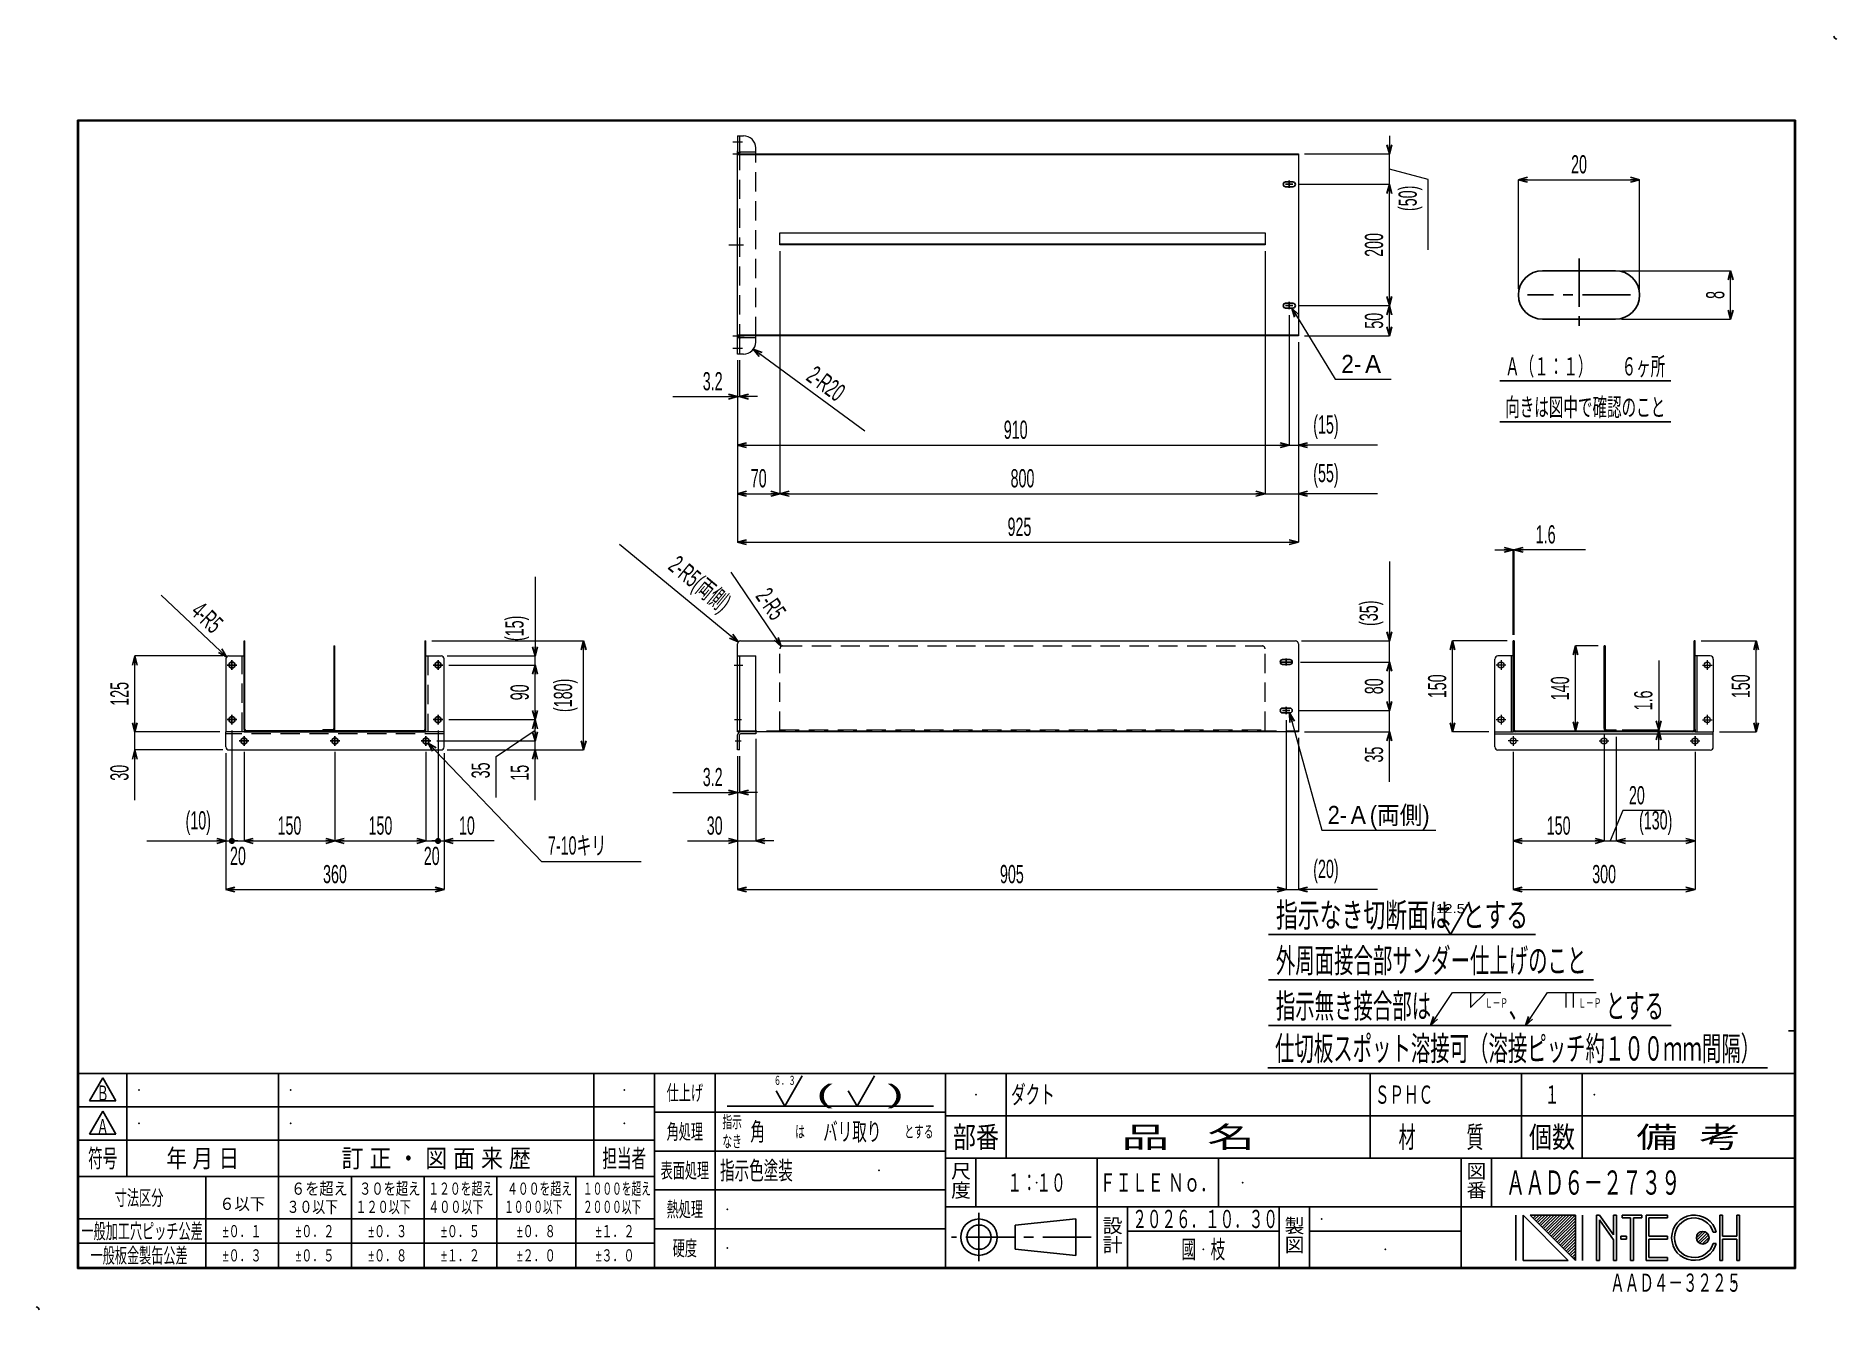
# Model space of a CAD drawing. Header units: millimetres. Extents: x -1485 to 1485, y -1050 to 1050.
import ezdxf
from ezdxf.enums import TextEntityAlignment as Align

# ---------------------------------------------------------------- set-up
doc = ezdxf.new("R2010")
doc.units = ezdxf.units.MM
doc.header["$LTSCALE"] = 2.5
doc.header["$PDSIZE"] = 1
doc.linetypes.add('CENTER', pattern=[50.8, 31.75, -6.35, 6.35, -6.35])
doc.linetypes.add('DASHED', pattern=[19.05, 12.7, -6.35])
for name, color, linetype in [('Layer0001', 7, 'Continuous'), ('Layer0012', 7, 'Continuous'), ('Layer0013', 7, 'Continuous'), ('Layer0014', 7, 'Continuous')]:
    doc.layers.add(name, color=color, linetype=linetype)
doc.styles.add('dcStyle0', font='ＭＳ Ｐゴシック', dxfattribs={"width": 0.6})
doc.styles.add('dcStyle1', font='@ＭＳ Ｐゴシック', dxfattribs={"width": 0.8})
doc.dimstyles.new('dc_Diam06', dxfattribs={"dimtxt": 30, "dimasz": 15.00113, "dimexe": 0, "dimexo": 10, "dimgap": 10, "dimtad": 2, "dimtih": 1, "dimtoh": 1, "dimdec": 1, "dimdsep": 46, "dimtxsty": 'dcStyle0', "dimblk1": 'OPEN30', "dimblk2": 'OPEN30', "dimsah": 1, "dimcen": 0.09, "dimclrd": 4, "dimclre": 4, "dimclrt": 4, "dimadec": 0, "dimazin": 2, "dimtfac": 1, "dimtdec": 4, "dimtofl": 0, "dimtmove": 0, "dimatfit": 3, "dimfxl": 1, "dimarcsym": 1})
doc.dimstyles.new('dc_Radial01', dxfattribs={"dimtxt": 30, "dimasz": 15.00113, "dimexe": 0, "dimexo": 10, "dimgap": 10, "dimtad": 3, "dimdec": 1, "dimdsep": 46, "dimtxsty": 'dcStyle0', "dimblk1": 'OPEN30', "dimblk2": 'OPEN30', "dimsah": 1, "dimcen": 0.09, "dimclrd": 4, "dimclre": 4, "dimclrt": 4, "dimadec": 0, "dimazin": 2, "dimtfac": 1, "dimtdec": 4, "dimtofl": 0, "dimtmove": 0, "dimatfit": 3, "dimfxl": 1, "dimarcsym": 1})
doc.dimstyles.new('dc_Rotated', dxfattribs={"dimtxt": 30, "dimasz": 15.00113, "dimexe": 0, "dimexo": 10, "dimgap": 10, "dimtad": 3, "dimdec": 1, "dimdsep": 46, "dimtxsty": 'dcStyle0', "dimblk1": 'OPEN30', "dimblk2": 'OPEN30', "dimsah": 1, "dimcen": 0.09, "dimclrd": 4, "dimclre": 4, "dimclrt": 4, "dimadec": 0, "dimazin": 2, "dimtfac": 1, "dimtdec": 4, "dimtmove": 0, "dimatfit": 3, "dimfxl": 1, "dimarcsym": 1})
doc.dimstyles.new('dc_Rotated_F2', dxfattribs={"dimtxt": 30, "dimasz": 15.00113, "dimexe": 0, "dimexo": 10, "dimgap": 10, "dimtad": 3, "dimdec": 1, "dimdsep": 46, "dimtxsty": 'dcStyle0', "dimblk1": 'OPEN30', "dimblk2": 'OPEN30', "dimsah": 1, "dimcen": 0.09, "dimse1": 1, "dimclrd": 4, "dimclre": 4, "dimclrt": 4, "dimadec": 0, "dimazin": 2, "dimtfac": 1, "dimtdec": 4, "dimtmove": 0, "dimatfit": 3, "dimfxl": 1, "dimarcsym": 1})
doc.dimstyles.new('dc_Rotated_F4', dxfattribs={"dimtxt": 30, "dimasz": 15.00113, "dimexe": 0, "dimexo": 10, "dimgap": 10, "dimtad": 3, "dimdec": 1, "dimdsep": 46, "dimtxsty": 'dcStyle0', "dimblk1": 'OPEN30', "dimblk2": 'OPEN30', "dimsah": 1, "dimcen": 0.09, "dimclrd": 4, "dimclre": 4, "dimclrt": 4, "dimadec": 0, "dimazin": 2, "dimtfac": 1, "dimtdec": 4, "dimtmove": 1, "dimatfit": 3, "dimfxl": 1, "dimarcsym": 1})

msp = doc.modelspace()

# ---------------------------------------------------------------- texts
at = {"layer": 'Layer0013', "color": 4, "style": 'dcStyle0'}
for s, height, width, p, p2 in [('(    )', 30, 1.805192, (-198.01, -708.64), (-54.01, -708.64)), ('ダクト', 30, 0.694787, (123, -710), (195, -710)), ('ＳＰＨＣ', 30, 0.742009, (723, -710), (819, -710)), ('１', 30, 0.804527, (1003, -710), (1027, -710)), ('角', 30, 0.55, (-307, -771), (-283, -771)), ('バリ取り', 30, 0.629933, (-187, -771), (-91, -771)), ('指示色塗装', 30, 0.55, (-357, -835), (-237, -835)), ('１：１０', 30, 0.862443, (117, -855), (213, -855)), ('ＡＡＤ６－２７３９', 40, 0.749406, (939, -860), (1227, -860)), ('２０２６．１０．３０', 30, 0.809085, (323, -915), (563, -915)), ('國\u3000枝', 30, 0.619282, (404, -965), (476, -965)), ('ＡＡＤ４－３２２５', 30, 0.749406, (1111, -1020), (1327, -1020))]:
    msp.add_text(s, height=height, dxfattribs=dict(at, width=width)).set_placement(p, p2, align=Align.FIT)
at = {"layer": 'Layer0014', "color": 2, "style": 'dcStyle0'}
for s, height, width, p, p2 in [('仕上げ', 25, 0.553553, (-445, -704.5), (-385, -704.5)), ('角処理', 25, 0.55, (-445, -768.5), (-385, -768.5)), ('品   名', 35, 1.482973, (305, -782.5), (525, -782.5)), ('材\u3000\u3000\u3000質', 35, 0.688684, (762, -782.5), (902, -782.5)), ('個数', 35, 0.746429, (977, -782.5), (1053, -782.5)), ('備  考', 35, 1.294793, (1154, -782.5), (1326, -782.5)), ('部番', 35, 0.746429, (27, -782.5), (103, -782.5)), ('符号', 30, 0.55, (-1399, -815), (-1351, -815)), ('年 月 日', 30, 0.761909, (-1270, -815), (-1150, -815)), ('訂 正 ・ 図 面 来 歴', 30, 0.858543, (-981, -815), (-669, -815)), ('担当者', 30, 0.55, (-551, -815), (-479, -815)), ('表面処理', 25, 0.55, (-455, -832.5), (-375, -832.5)), ('ＦＩＬＥ Ｎｏ．', 30, 0.958586, (269, -855), (461, -855)), ('寸法区分', 25, 0.55, (-1355, -877.5), (-1275, -877.5)), ('   ６を超え', 20, 0.883925, (-1083, -860), (-971, -860)), ('  ３０を超え', 20, 0.813175, (-963, -860), (-851, -860)), (' １２０を超え', 20, 0.752912, (-843, -860), (-731, -860)), (' ４００を超え', 20, 0.752912, (-713, -860), (-601, -860)), ('１０００を超え', 20, 0.700964, (-583, -860), (-471, -860)), ('   ６以下', 20, 0.917262, (-1203, -885), (-1107, -885)), ('  ３０以下', 20, 0.829851, (-1083, -890), (-987, -890)), (' １２０以下', 20, 0.75765, (-963, -890), (-867, -890)), (' ４００以下', 20, 0.75765, (-843, -890), (-747, -890)), ('１０００以下', 20, 0.697008, (-713, -890), (-617, -890)), ('２０００以下', 20, 0.697008, (-583, -890), (-487, -890)), ('熱処理', 25, 0.55, (-445, -896.5), (-385, -896.5)), ('一般加工穴ピッチ公差', 25, 0.578487, (-1410, -932.5), (-1210, -932.5)), ('±０．１', 20, 0.725681, (-1177, -930), (-1113, -930)), ('±０．２', 20, 0.725681, (-1057, -930), (-993, -930)), ('±０．３', 20, 0.725681, (-937, -930), (-873, -930)), ('±０．５', 20, 0.725681, (-817, -930), (-753, -930)), ('±０．８', 20, 0.725681, (-692, -930), (-628, -930)), ('±１．２', 20, 0.725681, (-562, -930), (-498, -930)), ('一般板金製缶公差', 25, 0.55, (-1395, -972.5), (-1235, -972.5)), ('±０．３', 20, 0.725681, (-1177, -970), (-1113, -970)), ('±０．５', 20, 0.725681, (-1057, -970), (-993, -970)), ('±０．８', 20, 0.725681, (-937, -970), (-873, -970)), ('±１．２', 20, 0.725681, (-817, -970), (-753, -970)), ('±２．０', 20, 0.725681, (-692, -970), (-628, -970)), ('±３．０', 20, 0.725681, (-562, -970), (-498, -970)), ('硬度', 25, 0.55, (-435, -960.5), (-395, -960.5))]:
    msp.add_text(s, height=height, dxfattribs=dict(at, width=width)).set_placement(p, p2, align=Align.FIT)
at = {"layer": 'Layer0014', "color": 2, "style": 'dcStyle1', "width": 0.9625}
for s, p in [('尺度', (28, -805)), ('図番', (878, -805)), ('設計', (278, -895)), ('製図', (578, -895))]:
    msp.add_text(s, height=24, rotation=270, dxfattribs=at).set_placement(p)

# ---------------------------------------------------------------- blocks, each defined once
blk = doc.blocks.new('DC_GROUP_AAD6-2739_1')
at = {"layer": 'Layer0014', "color": 2, "style": 'dcStyle0'}
for s, width, p, p2 in [('指示', 0.55, (-353, -750), (-321, -750)), ('なき', 0.629933, (-353, -782), (-321, -782)), ('は', 0.55, (-233, -766), (-217, -766)), ('とする', 0.637211, (-53, -766), (-5, -766))]:
    blk.add_text(s, height=20, dxfattribs=dict(at, width=width)).set_placement(p, p2, align=Align.FIT)
blk = doc.blocks.new('DC_GROUP_AAD6-2739_4')
at = {"layer": 'Layer0014', "color": 2, "linetype": 'Continuous', "lineweight": 25}
for p, q in [((-1396.7, -760), (-1375, -722.5)), ((-1375, -722.5), (-1353.3, -760)), ((-1353.3, -760), (-1396.7, -760))]:
    blk.add_line(p, q, dxfattribs=at)
at = {"layer": 'Layer0014', "color": 2, "style": 'dcStyle0', "width": 0.769682}
blk.add_text('Ａ', height=25, dxfattribs=at).set_placement((-1385, -760), (-1365, -760), align=Align.FIT)
blk = doc.blocks.new('DC_GROUP_AAD6-2739_5')
at = {"layer": 'Layer0014', "color": 2, "linetype": 'Continuous', "lineweight": 25}
for p, q in [((-1396.7, -705), (-1375, -667.5)), ((-1375, -667.5), (-1353.3, -705)), ((-1353.3, -705), (-1396.7, -705))]:
    blk.add_line(p, q, dxfattribs=at)
at = {"layer": 'Layer0014', "color": 2, "style": 'dcStyle0', "width": 0.707699}
blk.add_text('Ｂ', height=25, dxfattribs=at).set_placement((-1385, -705), (-1365, -705), align=Align.FIT)
blk = doc.blocks.new('DC_GROUP_AAD6-2739_2')
at = {"layer": 'Layer0013', "color": 4, "linetype": 'Continuous', "lineweight": 25}
for p, q in [((-250.2, -714), (-221.3, -664)), ((-264.6, -689), (-250.2, -714))]:
    blk.add_line(p, q, dxfattribs=at)
at = {"layer": 'Layer0013', "color": 4, "style": 'dcStyle0', "width": 0.812153}
blk.add_text('６．３', height=15, dxfattribs=at).set_placement((-268.2, -679), (-232.2, -679), align=Align.FIT)
blk = doc.blocks.new('DC_GROUP_AAD6-2739_3')
at = {"layer": 'Layer0013', "color": 4, "linetype": 'Continuous', "lineweight": 25}
for p, q in [((-131, -714), (-102.1, -664)), ((-145.4, -689), (-131, -714))]:
    blk.add_line(p, q, dxfattribs=at)
blk = doc.blocks.new('DC_GROUP_AAD6-2739_7')
at = {"layer": 'Layer0013', "color": 4, "linetype": 'Continuous', "lineweight": 25}
blk.add_line((928.8, 414.3), (1210.8, 414.3), dxfattribs=at)
at = {"layer": 'Layer0013', "color": 4, "style": 'dcStyle0', "width": 0.586877}
blk.add_text('向きは図中で確認のこと', height=30, dxfattribs=at).set_placement((937.8, 423.3), (1201.8, 423.3), align=Align.FIT)
blk = doc.blocks.new('DC_GROUP_AAD6-2739_8')
at = {"layer": 'Layer0013', "color": 4, "linetype": 'Continuous', "lineweight": 25}
blk.add_line((928.8, 481.5), (1210.8, 481.5), dxfattribs=at)
at = {"layer": 'Layer0013', "color": 4, "style": 'dcStyle0', "width": 0.820741}
blk.add_text('Ａ（１：１）\u3000\u3000６ヶ所', height=30, dxfattribs=at).set_placement((937.8, 490.5), (1201.8, 490.5), align=Align.FIT)
blk = doc.blocks.new('_Open30')
at = {"color": 0, "linetype": 'ByBlock', "lineweight": -2}
for p, q in [((-1, 0.267949), (0, 0)), ((0, 0), (-1, -0.267949)), ((0, 0), (-1, 0))]:
    blk.add_line(p, q, dxfattribs=at)
blk = doc.blocks.new('DC_GROUP_AAD6-2739_9')
at = {"layer": 'Layer0013', "color": 4, "linetype": 'Continuous', "lineweight": 13}
for p, q in [((582.4, -65.9), (635.2, -259.1)), ((635.2, -259.1), (823.2, -259.1))]:
    blk.add_line(p, q, dxfattribs=at)
at = {"layer": 'Layer0013', "color": 4, "xscale": 15.00115266964712, "yscale": 15.00081580252128, "rotation": 105.2809123281097}
blk.add_blockref('_Open30', (582.4, -65.9), dxfattribs=at)
at = {"layer": 'Layer0013', "color": 4, "style": 'dcStyle0', "width": 0.890393}
blk.add_text('2-Ａ(両側)', height=30, dxfattribs=at).set_placement((645.2, -249.1), (813.2, -249.1), align=Align.FIT)
blk = doc.blocks.new('DC_GROUP_AAD6-2739_10')
at = {"layer": 'Layer0013', "color": 4, "linetype": 'Continuous', "lineweight": 13}
for p, q in [((585.8, 601.6), (657.6, 484.4)), ((657.6, 484.4), (749.6, 484.4))]:
    blk.add_line(p, q, dxfattribs=at)
at = {"layer": 'Layer0013', "color": 4, "xscale": 15.00115266964712, "yscale": 15.00081580252128, "rotation": 121.504996733231}
blk.add_blockref('_Open30', (585.8, 601.6), dxfattribs=at)
at = {"layer": 'Layer0013', "color": 4, "style": 'dcStyle0', "width": 0.962335}
blk.add_text('2-Ａ', height=30, dxfattribs=at).set_placement((667.6, 494.4), (739.6, 494.4), align=Align.FIT)
blk = doc.blocks.new('DC_GROUP_AAD6-2739_11')
at = {"layer": 'Layer0013', "color": 4, "linetype": 'Continuous', "lineweight": 13}
for p, q in [((814.4, -580.9), (850.9, -526.6)), ((850.9, -526.6), (930.9, -526.6)), ((880.9, -526.6), (880.9, -551.6)), ((880.9, -526.6), (905.9, -526.6)), ((880.9, -551.6), (905.9, -526.6))]:
    blk.add_line(p, q, dxfattribs=at)
at = {"layer": 'Layer0013', "color": 4, "xscale": 15.00115266964712, "yscale": 15.00081580252128, "rotation": 236.0825694630274}
blk.add_blockref('_Open30', (814.4, -580.9), dxfattribs=at)
blk = doc.blocks.new('DC_GROUP_AAD6-2739_12')
at = {"layer": 'Layer0013', "color": 4, "linetype": 'Continuous', "lineweight": 13}
for p, q in [((971.1, -580.9), (1007.6, -526.6)), ((1007.6, -526.6), (1087.6, -526.6)), ((1037.6, -526.6), (1037.6, -551.6)), ((1050.1, -526.6), (1050.1, -551.6))]:
    blk.add_line(p, q, dxfattribs=at)
at = {"layer": 'Layer0013', "color": 4, "xscale": 15.00115266964712, "yscale": 15.00081580252128, "rotation": 236.0825694630294}
blk.add_blockref('_Open30', (971.1, -580.9), dxfattribs=at)
blk = doc.blocks.new('DC_GROUP_AAD6-2739_13')
at = {"layer": 'Layer0013', "color": 4, "linetype": 'Continuous', "lineweight": 25}
for p, q in [((847.5, -430.9), (876.3, -380.9)), ((833, -405.9), (847.5, -430.9))]:
    blk.add_line(p, q, dxfattribs=at)
at = {"layer": 'Layer0013', "color": 4, "style": 'dcStyle0', "width": 1.291922}
blk.add_text('12.5', height=15, dxfattribs=at).set_placement((823.5, -395.9), (871.5, -395.9), align=Align.FIT)
blk = doc.blocks.new('DC_GROUP_AAD6-2739_16')
at = {"layer": 'Layer0013', "color": 4, "linetype": 'Continuous', "lineweight": 25}
blk.add_line((547.7, -580.9), (1211.7, -580.9), dxfattribs=at)
at = {"layer": 'Layer0013', "color": 4, "style": 'dcStyle0', "width": 0.670215}
blk.add_text('指示無き接合部は\u3000\u3000\u3000\u3000、\u3000\u3000\u3000\u3000とする', height=40, dxfattribs=at).set_placement((559.7, -568.9), (1199.7, -568.9), align=Align.FIT)
blk = doc.blocks.new('DC_GROUP_AAD6-2739_17')
at = {"layer": 'Layer0013', "color": 4, "linetype": 'Continuous', "lineweight": 25}
blk.add_line((547.7, -505.9), (1083.7, -505.9), dxfattribs=at)
at = {"layer": 'Layer0013', "color": 4, "style": 'dcStyle0', "width": 0.575583}
blk.add_text('外周面接合部サンダー仕上げのこと', height=40, dxfattribs=at).set_placement((559.7, -493.9), (1071.7, -493.9), align=Align.FIT)
blk = doc.blocks.new('DC_GROUP_AAD6-2739_18')
at = {"layer": 'Layer0013', "color": 4, "linetype": 'Continuous', "lineweight": 25}
blk.add_line((547.7, -430.9), (987.7, -430.9), dxfattribs=at)
at = {"layer": 'Layer0013', "color": 4, "style": 'dcStyle0', "width": 0.653268}
blk.add_text('指示なき切断面は  とする', height=40, dxfattribs=at).set_placement((559.7, -418.9), (975.7, -418.9), align=Align.FIT)
blk = doc.blocks.new('DC_GROUP_AAD6-2739_19')
at = {"layer": 'Layer0013', "color": 4, "linetype": 'Continuous', "lineweight": 25}
blk.add_line((546.3, -650.9), (1370.3, -650.9), dxfattribs=at)
at = {"layer": 'Layer0013', "color": 4, "style": 'dcStyle0', "width": 0.634461}
blk.add_text('仕切板スポット溶接可（溶接ピッチ約１００ｍｍ間隔）', height=40, dxfattribs=at).set_placement((558.3, -638.9), (1358.3, -638.9), align=Align.FIT)
blk = doc.blocks.new('*D6')
at = {"layer": 'Layer0012', "color": 4, "linetype": 'Continuous', "lineweight": 13}
for p, q in [((-1162, -94.9), (-1162, -276.9)), ((-1172, -131.9), (-1172, -276.9)), ((-1302.5, -276.9), (-1172, -276.9)), ((-1172, -276.9), (-1162, -276.9))]:
    blk.add_line(p, q, dxfattribs=at)
at = {"layer": 'Layer0012', "color": 4, "xscale": 15.00115266964712, "yscale": 15.00081580252128, "rotation": 360}
blk.add_blockref('_Open30', (-1172, -276.9), dxfattribs=at)
at = {"layer": 'Layer0012', "color": 4, "insert": (-1196.5, -266.9), "char_height": 30, "attachment_point": 9, "style": 'dcStyle0'}
blk.add_mtext('\\T1.00;(10)', dxfattribs=at)
blk = doc.blocks.new('_Dot')
at = {"color": 0, "linetype": 'ByBlock', "lineweight": -2}
blk.add_line((-0.5, 0), (-1, 0), dxfattribs=at)
at = {"color": 0, "linetype": 'ByBlock', "const_width": 0.5}
blk.add_lwpolyline([(-0.25, 0, 1), (0.25, 0, 1)], format="xyb", close=True, dxfattribs=at)
blk = doc.blocks.new('*D7')
at = {"layer": 'Layer0012', "color": 4, "linetype": 'Continuous', "lineweight": 13}
for p, q in [((-1162, -94.9), (-1162, -276.9)), ((-1142, -129.9), (-1142, -276.9)), ((-1162, -276.9), (-1142, -276.9))]:
    blk.add_line(p, q, dxfattribs=at)
at = {"layer": 'Layer0012', "color": 4, "xscale": 10, "yscale": 10, "rotation": 180}
blk.add_blockref('_Dot', (-1162, -276.9), dxfattribs=at)
at = {"layer": 'Layer0012', "color": 4, "insert": (-1152, -316.9), "char_height": 30, "attachment_point": 8, "style": 'dcStyle0'}
blk.add_mtext('\\T1.00;20', dxfattribs=at)
blk = doc.blocks.new('*D8')
at = {"layer": 'Layer0012', "color": 4, "linetype": 'Continuous', "lineweight": 13}
for p, q in [((-1142, -129.9), (-1142, -276.9)), ((-992, -129.9), (-992, -276.9)), ((-1142, -276.9), (-992, -276.9))]:
    blk.add_line(p, q, dxfattribs=at)
at = {"layer": 'Layer0012', "color": 4, "xscale": 15.00115266964712, "yscale": 15.00081580252128}
for p, rotation in [((-1142, -276.9), 180), ((-992, -276.9), 360)]:
    blk.add_blockref('_Open30', p, dxfattribs=dict(at, rotation=rotation))
at = {"layer": 'Layer0012', "color": 4, "insert": (-1067, -266.9), "char_height": 30, "attachment_point": 8, "style": 'dcStyle0'}
blk.add_mtext('\\T1.00;150', dxfattribs=at)
blk = doc.blocks.new('*D9')
at = {"layer": 'Layer0012', "color": 4, "linetype": 'Continuous', "lineweight": 13}
for p, q in [((-992, -129.9), (-992, -276.9)), ((-842, -129.9), (-842, -276.9)), ((-992, -276.9), (-842, -276.9))]:
    blk.add_line(p, q, dxfattribs=at)
at = {"layer": 'Layer0012', "color": 4, "xscale": 15.00115266964712, "yscale": 15.00081580252128}
for p, rotation in [((-992, -276.9), 180), ((-842, -276.9), 360)]:
    blk.add_blockref('_Open30', p, dxfattribs=dict(at, rotation=rotation))
at = {"layer": 'Layer0012', "color": 4, "insert": (-917, -266.9), "char_height": 30, "attachment_point": 8, "style": 'dcStyle0'}
blk.add_mtext('\\T1.00;150', dxfattribs=at)
blk = doc.blocks.new('*D10')
at = {"layer": 'Layer0012', "color": 4, "linetype": 'Continuous', "lineweight": 13}
for p, q in [((-822, -94.9), (-822, -276.9)), ((-812, -131.9), (-812, -276.9)), ((-822, -276.9), (-812, -276.9)), ((-729.5, -276.9), (-812, -276.9))]:
    blk.add_line(p, q, dxfattribs=at)
at = {"layer": 'Layer0012', "color": 4, "xscale": 15.00115266964712, "yscale": 15.00081580252128, "rotation": 180}
blk.add_blockref('_Open30', (-812, -276.9), dxfattribs=at)
at = {"layer": 'Layer0012', "color": 4, "insert": (-787.5, -266.9), "char_height": 30, "attachment_point": 7, "style": 'dcStyle0'}
blk.add_mtext('\\T1.00;10', dxfattribs=at)
blk = doc.blocks.new('*D11')
at = {"layer": 'Layer0012', "color": 4, "linetype": 'Continuous', "lineweight": 13}
for p, q in [((-822, -94.9), (-822, -276.9)), ((-842, -129.9), (-842, -276.9)), ((-842, -276.9), (-822, -276.9))]:
    blk.add_line(p, q, dxfattribs=at)
at = {"layer": 'Layer0012', "color": 4, "xscale": 10, "yscale": 10, "rotation": 360}
blk.add_blockref('_Dot', (-822, -276.9), dxfattribs=at)
at = {"layer": 'Layer0012', "color": 4, "insert": (-832.4, -316.9), "char_height": 30, "attachment_point": 8, "style": 'dcStyle0'}
blk.add_mtext('\\T1.00;20', dxfattribs=at)
blk = doc.blocks.new('*D12')
at = {"layer": 'Layer0012', "color": 4, "linetype": 'Continuous', "lineweight": 13}
for p, q in [((-1172, -131.9), (-1172, -356.9)), ((-812, -131.9), (-812, -356.9)), ((-1172, -356.9), (-812, -356.9))]:
    blk.add_line(p, q, dxfattribs=at)
at = {"layer": 'Layer0012', "color": 4, "xscale": 15.00115266964712, "yscale": 15.00081580252128}
for p, rotation in [((-1172, -356.9), 180), ((-812, -356.9), 360)]:
    blk.add_blockref('_Open30', p, dxfattribs=dict(at, rotation=rotation))
at = {"layer": 'Layer0012', "color": 4, "insert": (-992, -346.9), "char_height": 30, "attachment_point": 8, "style": 'dcStyle0'}
blk.add_mtext('\\T1.00;360', dxfattribs=at)
blk = doc.blocks.new('*D13')
at = {"layer": 'Layer0012', "color": 4, "linetype": 'Continuous', "lineweight": 13}
for p, q in [((-824, -111.9), (-662, -111.9)), ((-662, -126.9), (-662, -111.9)), ((-807, -126.9), (-662, -126.9)), ((-662, -209.4), (-662, -126.9))]:
    blk.add_line(p, q, dxfattribs=at)
at = {"layer": 'Layer0012', "color": 4, "xscale": 15.00115266964712, "yscale": 15.00081580252128, "rotation": 90}
blk.add_blockref('_Open30', (-662, -126.9), dxfattribs=at)
at = {"layer": 'Layer0012', "color": 4, "insert": (-672, -151.4), "char_height": 30, "attachment_point": 9, "rotation": 90, "style": 'dcStyle0'}
blk.add_mtext('\\T1.00;15', dxfattribs=at)
blk = doc.blocks.new('*D14')
at = {"layer": 'Layer0012', "color": 4, "linetype": 'Continuous', "lineweight": 13}
for p, q in [((-804, -76.9), (-662, -76.9)), ((-662, -111.9), (-662, -76.9)), ((-824, -111.9), (-662, -111.9)), ((-726.4, -137.5), (-662, -94.4)), ((-726.4, -205.5), (-726.4, -137.5))]:
    blk.add_line(p, q, dxfattribs=at)
at = {"layer": 'Layer0012', "color": 4, "xscale": 15.00115266964712, "yscale": 15.00081580252128}
for p, rotation in [((-662, -76.9), 90), ((-662, -111.9), 270)]:
    blk.add_blockref('_Open30', p, dxfattribs=dict(at, rotation=rotation))
at = {"layer": 'Layer0012', "color": 4, "insert": (-736.4, -147.5), "char_height": 30, "attachment_point": 9, "rotation": 90, "style": 'dcStyle0'}
blk.add_mtext('\\T1.00;35', dxfattribs=at)
blk = doc.blocks.new('*D15')
at = {"layer": 'Layer0012', "color": 4, "linetype": 'Continuous', "lineweight": 13}
for p, q in [((-804, 13.1), (-662, 13.1)), ((-662, -76.9), (-662, 13.1)), ((-804, -76.9), (-662, -76.9))]:
    blk.add_line(p, q, dxfattribs=at)
at = {"layer": 'Layer0012', "color": 4, "xscale": 15.00115266964712, "yscale": 15.00081580252128}
for p, rotation in [((-662, 13.1), 90), ((-662, -76.9), 270)]:
    blk.add_blockref('_Open30', p, dxfattribs=dict(at, rotation=rotation))
at = {"layer": 'Layer0012', "color": 4, "insert": (-672, -31.9), "char_height": 30, "attachment_point": 8, "rotation": 90, "style": 'dcStyle0'}
blk.add_mtext('\\T1.00;90', dxfattribs=at)
blk = doc.blocks.new('*D16')
at = {"layer": 'Layer0012', "color": 4, "linetype": 'Continuous', "lineweight": 13}
for p, q in [((-662, 158.6), (-662, 28.1)), ((-807, 28.1), (-662, 28.1)), ((-804, 13.1), (-662, 13.1)), ((-662, 13.1), (-662, 28.1))]:
    blk.add_line(p, q, dxfattribs=at)
at = {"layer": 'Layer0012', "color": 4, "xscale": 15.00115266964712, "yscale": 15.00081580252128, "rotation": 270}
blk.add_blockref('_Open30', (-662, 28.1), dxfattribs=at)
at = {"layer": 'Layer0012', "color": 4, "insert": (-672, 52.6), "char_height": 30, "attachment_point": 7, "rotation": 90, "style": 'dcStyle0'}
blk.add_mtext('\\T1.00;(15)', dxfattribs=at)
blk = doc.blocks.new('*D17')
at = {"layer": 'Layer0012', "color": 4, "linetype": 'Continuous', "lineweight": 13}
for p, q in [((-1322, -126.9), (-1322, -96.9)), ((-1182, -96.9), (-1322, -96.9)), ((-1177, -126.9), (-1322, -126.9)), ((-1322, -209.4), (-1322, -126.9))]:
    blk.add_line(p, q, dxfattribs=at)
at = {"layer": 'Layer0012', "color": 4, "xscale": 15.00115266964712, "yscale": 15.00081580252128, "rotation": 90}
blk.add_blockref('_Open30', (-1322, -126.9), dxfattribs=at)
at = {"layer": 'Layer0012', "color": 4, "insert": (-1332, -151.4), "char_height": 30, "attachment_point": 9, "rotation": 90, "style": 'dcStyle0'}
blk.add_mtext('\\T1.00;30', dxfattribs=at)
blk = doc.blocks.new('*D18')
at = {"layer": 'Layer0012', "color": 4, "linetype": 'Continuous', "lineweight": 13}
for p, q in [((-1322, -96.9), (-1322, 28.1)), ((-1177, 28.1), (-1322, 28.1)), ((-1182, -96.9), (-1322, -96.9))]:
    blk.add_line(p, q, dxfattribs=at)
at = {"layer": 'Layer0012', "color": 4, "xscale": 15.00115266964712, "yscale": 15.00081580252128}
for p, rotation in [((-1322, 28.1), 90), ((-1322, -96.9), 270)]:
    blk.add_blockref('_Open30', p, dxfattribs=dict(at, rotation=rotation))
at = {"layer": 'Layer0012', "color": 4, "insert": (-1332, -34.4), "char_height": 30, "attachment_point": 8, "rotation": 90, "style": 'dcStyle0'}
blk.add_mtext('\\T1.00;125', dxfattribs=at)
blk = doc.blocks.new('*D19')
at = {"layer": 'Layer0012', "color": 4, "linetype": 'Continuous', "lineweight": 13}
for p, q in [((-832, 53.1), (-582, 53.1)), ((-582, -126.9), (-582, 53.1)), ((-807, -126.9), (-582, -126.9))]:
    blk.add_line(p, q, dxfattribs=at)
at = {"layer": 'Layer0012', "color": 4, "xscale": 15.00115266964712, "yscale": 15.00081580252128}
for p, rotation in [((-582, 53.1), 90), ((-582, -126.9), 270)]:
    blk.add_blockref('_Open30', p, dxfattribs=dict(at, rotation=rotation))
at = {"layer": 'Layer0012', "color": 4, "insert": (-592, -36.9), "char_height": 30, "attachment_point": 8, "rotation": 90, "style": 'dcStyle0'}
blk.add_mtext('\\T1.00;(180)', dxfattribs=at)
blk = doc.blocks.new('*D20')
at = {"layer": 'Layer0012', "color": 4, "linetype": 'Continuous', "lineweight": 13}
for p, q in [((-650.8, -311.1), (-838.5, -115.5)), ((-486.8, -311.1), (-650.8, -311.1))]:
    blk.add_line(p, q, dxfattribs=at)
at = {"layer": 'Layer0012', "color": 4, "xscale": 15.00115266964712, "yscale": 15.00081580252128, "rotation": 133.8334252745107}
blk.add_blockref('_Open30', (-838.5, -115.5), dxfattribs=at)
at = {"layer": 'Layer0012', "color": 4, "insert": (-640.8, -301.1), "char_height": 30, "attachment_point": 7, "style": 'dcStyle0'}
blk.add_mtext('\\T1.00;7-10キリ', dxfattribs=at)
blk = doc.blocks.new('*D21')
at = {"layer": 'Layer0012', "color": 4, "linetype": 'Continuous', "lineweight": 13}
blk.add_line((-1278.6, 128.4), (-1170.6, 26.5), dxfattribs=at)
at = {"layer": 'Layer0012', "color": 4, "xscale": 15.00115266964712, "yscale": 15.00081580252128, "rotation": 316.6474800550563}
blk.add_blockref('_Open30', (-1170.6, 26.5), dxfattribs=at)
at = {"layer": 'Layer0012', "color": 4, "insert": (-1194.7, 63), "char_height": 30, "attachment_point": 9, "rotation": 316.6475, "style": 'dcStyle0'}
blk.add_mtext('\\T1.00;4-R5', dxfattribs=at)
blk = doc.blocks.new('DC_IMAGEDIMGROUP_1')
at = {"layer": 'Layer0012', "color": 4, "linetype": 'Continuous', "lineweight": 13}
for p, q in [((-328.2, -136.9), (-328.2, -196.9)), ((-325, -136.9), (-325, -196.9)), ((-434.7, -196.9), (-328.2, -196.9)), ((-328.2, -196.9), (-325, -196.9)), ((-295, -196.9), (-325, -196.9))]:
    blk.add_line(p, q, dxfattribs=at)
at = {"layer": 'Layer0012', "color": 4, "xscale": 15.00115266964712, "yscale": 15.00081580252128}
for p, rotation in [((-328.2, -196.9), 360), ((-325, -196.9), 180)]:
    blk.add_blockref('_Open30', p, dxfattribs=dict(at, rotation=rotation))
at = {"layer": 'Layer0012', "color": 4, "insert": (-352.7, -186.9), "char_height": 30, "attachment_point": 9, "style": 'dcStyle0'}
blk.add_mtext('\\T1.00;3.2', dxfattribs=at)
blk = doc.blocks.new('DC_IMAGEDIMGROUP_2')
at = {"layer": 'Layer0012', "color": 4, "linetype": 'Continuous', "lineweight": 13}
for p, q in [((-298.2, -108.5), (-298.2, -276.9)), ((-328.2, -136.9), (-328.2, -276.9)), ((-410.7, -276.9), (-328.2, -276.9)), ((-328.2, -276.9), (-298.2, -276.9)), ((-268.2, -276.9), (-298.2, -276.9))]:
    blk.add_line(p, q, dxfattribs=at)
at = {"layer": 'Layer0012', "color": 4, "xscale": 15.00115266964712, "yscale": 15.00081580252128}
for p, rotation in [((-328.2, -276.9), 360), ((-298.2, -276.9), 180)]:
    blk.add_blockref('_Open30', p, dxfattribs=dict(at, rotation=rotation))
at = {"layer": 'Layer0012', "color": 4, "insert": (-352.7, -266.9), "char_height": 30, "attachment_point": 9, "style": 'dcStyle0'}
blk.add_mtext('\\T1.00;30', dxfattribs=at)
blk = doc.blocks.new('DC_IMAGEDIMGROUP_3')
at = {"layer": 'Layer0012', "color": 4, "linetype": 'Continuous', "lineweight": 13}
for p, q in [((-328.2, 515.6), (-328.2, 455.6)), ((-325, 515.6), (-325, 455.6)), ((-434.7, 455.6), (-328.2, 455.6)), ((-328.2, 455.6), (-325, 455.6)), ((-295, 455.6), (-325, 455.6))]:
    blk.add_line(p, q, dxfattribs=at)
at = {"layer": 'Layer0012', "color": 4, "xscale": 15.00115266964712, "yscale": 15.00081580252128}
for p, rotation in [((-328.2, 455.6), 360), ((-325, 455.6), 180)]:
    blk.add_blockref('_Open30', p, dxfattribs=dict(at, rotation=rotation))
at = {"layer": 'Layer0012', "color": 4, "insert": (-352.7, 465.6), "char_height": 30, "attachment_point": 9, "style": 'dcStyle0'}
blk.add_mtext('\\T1.00;3.2', dxfattribs=at)
blk = doc.blocks.new('*D25')
at = {"layer": 'Layer0012', "color": 4, "linetype": 'Continuous', "lineweight": 13}
for p, q in [((576.8, -77.9), (576.8, -356.9)), ((-328.2, -136.9), (-328.2, -356.9)), ((-328.2, -356.9), (576.8, -356.9))]:
    blk.add_line(p, q, dxfattribs=at)
at = {"layer": 'Layer0012', "color": 4, "xscale": 15.00115266964712, "yscale": 15.00081580252128}
for p, rotation in [((-328.2, -356.9), 180), ((576.8, -356.9), 360)]:
    blk.add_blockref('_Open30', p, dxfattribs=dict(at, rotation=rotation))
at = {"layer": 'Layer0012', "color": 4, "insert": (124.3, -346.9), "char_height": 30, "attachment_point": 8, "style": 'dcStyle0'}
blk.add_mtext('\\T1.00;905', dxfattribs=at)
blk = doc.blocks.new('*D26')
at = {"layer": 'Layer0012', "color": 4, "linetype": 'Continuous', "lineweight": 13}
for p, q in [((576.8, -77.9), (576.8, -356.9)), ((596.8, -106.9), (596.8, -356.9)), ((576.8, -356.9), (596.8, -356.9)), ((727.3, -356.9), (596.8, -356.9))]:
    blk.add_line(p, q, dxfattribs=at)
at = {"layer": 'Layer0012', "color": 4, "xscale": 15.00115266964712, "yscale": 15.00081580252128, "rotation": 180}
blk.add_blockref('_Open30', (596.8, -356.9), dxfattribs=at)
at = {"layer": 'Layer0012', "color": 4, "insert": (621.3, -346.9), "char_height": 30, "attachment_point": 7, "style": 'dcStyle0'}
blk.add_mtext('\\T1.00;(20)', dxfattribs=at)
blk = doc.blocks.new('*D27')
at = {"layer": 'Layer0012', "color": 4, "linetype": 'Continuous', "lineweight": 13}
for p, q in [((597.8, -61.9), (746.8, -61.9)), ((746.8, -96.9), (746.8, -61.9)), ((606.8, -96.9), (746.8, -96.9)), ((746.8, -179.4), (746.8, -96.9))]:
    blk.add_line(p, q, dxfattribs=at)
at = {"layer": 'Layer0012', "color": 4, "xscale": 15.00115266964712, "yscale": 15.00081580252128, "rotation": 90}
blk.add_blockref('_Open30', (746.8, -96.9), dxfattribs=at)
at = {"layer": 'Layer0012', "color": 4, "insert": (736.8, -121.4), "char_height": 30, "attachment_point": 9, "rotation": 90, "style": 'dcStyle0'}
blk.add_mtext('\\T1.00;35', dxfattribs=at)
blk = doc.blocks.new('*D28')
at = {"layer": 'Layer0012', "color": 4, "linetype": 'Continuous', "lineweight": 13}
for p, q in [((600.3, 18.1), (746.8, 18.1)), ((746.8, -61.9), (746.8, 18.1)), ((597.8, -61.9), (746.8, -61.9))]:
    blk.add_line(p, q, dxfattribs=at)
at = {"layer": 'Layer0012', "color": 4, "xscale": 15.00115266964712, "yscale": 15.00081580252128}
for p, rotation in [((746.8, 18.1), 90), ((746.8, -61.9), 270)]:
    blk.add_blockref('_Open30', p, dxfattribs=dict(at, rotation=rotation))
at = {"layer": 'Layer0012', "color": 4, "insert": (736.8, -21.9), "char_height": 30, "attachment_point": 8, "rotation": 90, "style": 'dcStyle0'}
blk.add_mtext('\\T1.00;80', dxfattribs=at)
blk = doc.blocks.new('*D29')
at = {"layer": 'Layer0012', "color": 4, "linetype": 'Continuous', "lineweight": 13}
for p, q in [((746.8, 183.6), (746.8, 53.1)), ((601.8, 53.1), (746.8, 53.1)), ((746.8, 18.1), (746.8, 53.1)), ((600.3, 18.1), (746.8, 18.1))]:
    blk.add_line(p, q, dxfattribs=at)
at = {"layer": 'Layer0012', "color": 4, "xscale": 15.00115266964712, "yscale": 15.00081580252128, "rotation": 270}
blk.add_blockref('_Open30', (746.8, 53.1), dxfattribs=at)
at = {"layer": 'Layer0012', "color": 4, "insert": (736.8, 77.6), "char_height": 30, "attachment_point": 7, "rotation": 90, "style": 'dcStyle0'}
blk.add_mtext('\\T1.00;(35)', dxfattribs=at)
blk = doc.blocks.new('*D30')
at = {"layer": 'Layer0012', "color": 4, "linetype": 'Continuous', "lineweight": 13}
blk.add_line((-522.9, 212.6), (-327, 51.2), dxfattribs=at)
at = {"layer": 'Layer0012', "color": 4, "xscale": 15.00115266964712, "yscale": 15.00081580252128, "rotation": 320.5251348841201}
blk.add_blockref('_Open30', (-327, 51.2), dxfattribs=at)
at = {"layer": 'Layer0012', "color": 4, "insert": (-360.7, 91.9), "char_height": 30, "attachment_point": 9, "rotation": 320.5251, "style": 'dcStyle0'}
blk.add_mtext('\\T1.00;2-R5(両側)', dxfattribs=at)
blk = doc.blocks.new('*D31')
at = {"layer": 'Layer0012', "color": 4, "linetype": 'Continuous', "lineweight": 13}
for p, q in [((851, -96.9), (851, 53.1)), ((941, 53.1), (851, 53.1)), ((911, -96.9), (851, -96.9))]:
    blk.add_line(p, q, dxfattribs=at)
at = {"layer": 'Layer0012', "color": 4, "xscale": 15.00115266964712, "yscale": 15.00081580252128}
for p, rotation in [((851, 53.1), 90), ((851, -96.9), 270)]:
    blk.add_blockref('_Open30', p, dxfattribs=dict(at, rotation=rotation))
at = {"layer": 'Layer0012', "color": 4, "insert": (841, -21.9), "char_height": 30, "attachment_point": 8, "rotation": 90, "style": 'dcStyle0'}
blk.add_mtext('\\T1.00;150', dxfattribs=at)
blk = doc.blocks.new('*D32')
at = {"layer": 'Layer0012', "color": 4, "linetype": 'Continuous', "lineweight": 13}
for p in [(1053.7, -95.3), (1091, 44.7)]:
    blk.add_line(p, (1053.7, 44.7), dxfattribs=at)
at = {"layer": 'Layer0012', "color": 4, "xscale": 15.00115266964712, "yscale": 15.00081580252128}
for p, rotation in [((1053.7, 44.7), 90), ((1053.7, -95.3), 270)]:
    blk.add_blockref('_Open30', p, dxfattribs=dict(at, rotation=rotation))
at = {"layer": 'Layer0012', "color": 4, "insert": (1043.7, -25.3), "char_height": 30, "attachment_point": 8, "rotation": 90, "style": 'dcStyle0'}
blk.add_mtext('\\T1.00;140', dxfattribs=at)
blk = doc.blocks.new('*D33')
at = {"layer": 'Layer0012', "color": 4, "linetype": 'Continuous', "lineweight": 13}
for p, q in [((1101, -101.7), (1101, -276.9)), ((951, -129.9), (951, -276.9)), ((951, -276.9), (1101, -276.9))]:
    blk.add_line(p, q, dxfattribs=at)
at = {"layer": 'Layer0012', "color": 4, "xscale": 15.00115266964712, "yscale": 15.00081580252128}
for p, rotation in [((951, -276.9), 180), ((1101, -276.9), 360)]:
    blk.add_blockref('_Open30', p, dxfattribs=dict(at, rotation=rotation))
at = {"layer": 'Layer0012', "color": 4, "insert": (1026, -266.9), "char_height": 30, "attachment_point": 8, "style": 'dcStyle0'}
blk.add_mtext('\\T1.00;150', dxfattribs=at)
blk = doc.blocks.new('*D34')
at = {"layer": 'Layer0012', "color": 4, "linetype": 'Continuous', "lineweight": 13}
for p, q in [((1101, -101.7), (1101, -276.9)), ((1121, -105.3), (1121, -276.9)), ((1131.9, -226.9), (1111, -276.9)), ((1199.9, -226.9), (1131.9, -226.9)), ((1101, -276.9), (1121, -276.9))]:
    blk.add_line(p, q, dxfattribs=at)
at = {"layer": 'Layer0012', "color": 4, "insert": (1141.9, -216.9), "char_height": 30, "attachment_point": 7, "style": 'dcStyle0'}
blk.add_mtext('\\T1.00;20', dxfattribs=at)
blk = doc.blocks.new('*D35')
at = {"layer": 'Layer0012', "color": 4, "linetype": 'Continuous', "lineweight": 13}
for p, q in [((1121, -105.3), (1121, -276.9)), ((1251, -129.9), (1251, -276.9)), ((1121, -276.9), (1251, -276.9))]:
    blk.add_line(p, q, dxfattribs=at)
at = {"layer": 'Layer0012', "color": 4, "xscale": 15.00115266964712, "yscale": 15.00081580252128}
for p, rotation in [((1121, -276.9), 180), ((1251, -276.9), 360)]:
    blk.add_blockref('_Open30', p, dxfattribs=dict(at, rotation=rotation))
at = {"layer": 'Layer0012', "color": 4, "insert": (1186, -266.9), "char_height": 30, "attachment_point": 8, "style": 'dcStyle0'}
blk.add_mtext('\\T1.00;(130)', dxfattribs=at)
blk = doc.blocks.new('DC_IMAGEDIMGROUP_4')
at = {"layer": 'Layer0012', "color": 4, "linetype": 'Continuous', "lineweight": 13}
for p, q in [((1191, 20.4), (1191, -93.7)), ((1131, -93.7), (1191, -93.7)), ((1191, -95.3), (1191, -93.7)), ((1191, -125.3), (1191, -95.3))]:
    blk.add_line(p, q, dxfattribs=at)
at = {"layer": 'Layer0012', "color": 4, "xscale": 15.00115266964712, "yscale": 15.00081580252128}
for p, rotation in [((1191, -93.7), 270), ((1191, -95.3), 90)]:
    blk.add_blockref('_Open30', p, dxfattribs=dict(at, rotation=rotation))
at = {"layer": 'Layer0012', "color": 4, "insert": (1181, -61.6), "char_height": 30, "attachment_point": 7, "rotation": 90, "style": 'dcStyle0'}
blk.add_mtext('\\T1.00;1.6', dxfattribs=at)
blk = doc.blocks.new('*D37')
at = {"layer": 'Layer0012', "color": 4, "linetype": 'Continuous', "lineweight": 13}
for p, q in [((951, -129.9), (951, -356.9)), ((1251, -129.9), (1251, -356.9)), ((951, -356.9), (1251, -356.9))]:
    blk.add_line(p, q, dxfattribs=at)
at = {"layer": 'Layer0012', "color": 4, "xscale": 15.00115266964712, "yscale": 15.00081580252128}
for p, rotation in [((951, -356.9), 180), ((1251, -356.9), 360)]:
    blk.add_blockref('_Open30', p, dxfattribs=dict(at, rotation=rotation))
at = {"layer": 'Layer0012', "color": 4, "insert": (1101, -346.9), "char_height": 30, "attachment_point": 8, "style": 'dcStyle0'}
blk.add_mtext('\\T1.00;300', dxfattribs=at)
blk = doc.blocks.new('*D38')
at = {"layer": 'Layer0012', "color": 4, "linetype": 'Continuous', "lineweight": 13}
for p, q in [((1261, 53.1), (1351.7, 53.1)), ((1351.7, -96.9), (1351.7, 53.1)), ((1291, -96.9), (1351.7, -96.9))]:
    blk.add_line(p, q, dxfattribs=at)
at = {"layer": 'Layer0012', "color": 4, "xscale": 15.00115266964712, "yscale": 15.00081580252128}
for p, rotation in [((1351.7, 53.1), 90), ((1351.7, -96.9), 270)]:
    blk.add_blockref('_Open30', p, dxfattribs=dict(at, rotation=rotation))
at = {"layer": 'Layer0012', "color": 4, "insert": (1341.7, -21.9), "char_height": 30, "attachment_point": 8, "rotation": 90, "style": 'dcStyle0'}
blk.add_mtext('\\T1.00;150', dxfattribs=at)
blk = doc.blocks.new('DC_IMAGEDIMGROUP_5')
at = {"layer": 'Layer0012', "color": 4, "linetype": 'Continuous', "lineweight": 13}
for p, q in [((921, 203.1), (951, 203.1)), ((951, 63.1), (951, 203.1)), ((951, 203.1), (952.6, 203.1)), ((952.6, 63.1), (952.6, 203.1)), ((1070.2, 203.1), (952.6, 203.1))]:
    blk.add_line(p, q, dxfattribs=at)
at = {"layer": 'Layer0012', "color": 4, "xscale": 15.00115266964712, "yscale": 15.00081580252128}
for p, rotation in [((951, 203.1), 360), ((952.6, 203.1), 180)]:
    blk.add_blockref('_Open30', p, dxfattribs=dict(at, rotation=rotation))
at = {"layer": 'Layer0012', "color": 4, "insert": (988.2, 213.1), "char_height": 30, "attachment_point": 7, "style": 'dcStyle0'}
blk.add_mtext('\\T1.00;1.6', dxfattribs=at)
blk = doc.blocks.new('*D40')
at = {"layer": 'Layer0012', "color": 4, "linetype": 'Continuous', "lineweight": 13}
for p, q in [((-258.2, 695.6), (-258.2, 295.6)), ((-328.2, 515.6), (-328.2, 295.6)), ((-328.2, 295.6), (-258.2, 295.6))]:
    blk.add_line(p, q, dxfattribs=at)
at = {"layer": 'Layer0012', "color": 4, "xscale": 15.00115266964712, "yscale": 15.00081580252128}
for p, rotation in [((-328.2, 295.6), 180), ((-258.2, 295.6), 360)]:
    blk.add_blockref('_Open30', p, dxfattribs=dict(at, rotation=rotation))
at = {"layer": 'Layer0012', "color": 4, "insert": (-293.2, 305.6), "char_height": 30, "attachment_point": 8, "style": 'dcStyle0'}
blk.add_mtext('\\T1.00;70', dxfattribs=at)
blk = doc.blocks.new('*D41')
at = {"layer": 'Layer0012', "color": 4, "linetype": 'Continuous', "lineweight": 13}
for p, q in [((-258.2, 695.6), (-258.2, 295.6)), ((541.8, 695.6), (541.8, 295.6)), ((-258.2, 295.6), (541.8, 295.6))]:
    blk.add_line(p, q, dxfattribs=at)
at = {"layer": 'Layer0012', "color": 4, "xscale": 15.00115266964712, "yscale": 15.00081580252128}
for p, rotation in [((-258.2, 295.6), 180), ((541.8, 295.6), 360)]:
    blk.add_blockref('_Open30', p, dxfattribs=dict(at, rotation=rotation))
at = {"layer": 'Layer0012', "color": 4, "insert": (141.8, 305.6), "char_height": 30, "attachment_point": 8, "style": 'dcStyle0'}
blk.add_mtext('\\T1.00;800', dxfattribs=at)
blk = doc.blocks.new('*D42')
at = {"layer": 'Layer0012', "color": 4, "linetype": 'Continuous', "lineweight": 13}
for p, q in [((541.8, 695.6), (541.8, 295.6)), ((596.8, 545.6), (596.8, 295.6)), ((541.8, 295.6), (596.8, 295.6)), ((727.3, 295.6), (596.8, 295.6))]:
    blk.add_line(p, q, dxfattribs=at)
at = {"layer": 'Layer0012', "color": 4, "xscale": 15.00115266964712, "yscale": 15.00081580252128, "rotation": 180}
blk.add_blockref('_Open30', (596.8, 295.6), dxfattribs=at)
at = {"layer": 'Layer0012', "color": 4, "insert": (621.3, 305.6), "char_height": 30, "attachment_point": 7, "style": 'dcStyle0'}
blk.add_mtext('\\T1.00;(55)', dxfattribs=at)
blk = doc.blocks.new('*D43')
at = {"layer": 'Layer0012', "color": 4, "linetype": 'Continuous', "lineweight": 13}
for p, q in [((596.8, 545.6), (596.8, 215.6)), ((-328.2, 515.6), (-328.2, 215.6)), ((-328.2, 215.6), (596.8, 215.6))]:
    blk.add_line(p, q, dxfattribs=at)
at = {"layer": 'Layer0012', "color": 4, "xscale": 15.00115266964712, "yscale": 15.00081580252128}
for p, rotation in [((-328.2, 215.6), 180), ((596.8, 215.6), 360)]:
    blk.add_blockref('_Open30', p, dxfattribs=dict(at, rotation=rotation))
at = {"layer": 'Layer0012', "color": 4, "insert": (136.8, 225.6), "char_height": 30, "attachment_point": 8, "style": 'dcStyle0'}
blk.add_mtext('\\T1.00;925', dxfattribs=at)
blk = doc.blocks.new('*D44')
at = {"layer": 'Layer0012', "color": 4, "linetype": 'Continuous', "lineweight": 13}
blk.add_line((-118.2, 398.7), (-302.1, 533.7), dxfattribs=at)
at = {"layer": 'Layer0012', "color": 4, "xscale": 15.00115266964712, "yscale": 15.00081580252128, "rotation": 143.6960763889794}
blk.add_blockref('_Open30', (-302.1, 533.7), dxfattribs=at)
at = {"layer": 'Layer0012', "color": 4, "insert": (-217.1, 483.7), "char_height": 30, "attachment_point": 7, "rotation": 323.6961, "style": 'dcStyle0'}
blk.add_mtext('\\T1.00;2-R20', dxfattribs=at)
blk = doc.blocks.new('*D45')
at = {"layer": 'Layer0012', "color": 4, "linetype": 'Continuous', "lineweight": 13}
blk.add_line((-339.1, 166.1), (-256, 43.8), dxfattribs=at)
at = {"layer": 'Layer0012', "color": 4, "xscale": 15.00115266964712, "yscale": 15.00081580252128, "rotation": 304.1893661891304}
blk.add_blockref('_Open30', (-256, 43.8), dxfattribs=at)
at = {"layer": 'Layer0012', "color": 4, "insert": (-271.3, 84.1), "char_height": 30, "attachment_point": 9, "rotation": 304.1894, "style": 'dcStyle0'}
blk.add_mtext('\\T1.00;2-R5', dxfattribs=at)
blk = doc.blocks.new('*D46')
at = {"layer": 'Layer0012', "color": 4, "linetype": 'Continuous', "lineweight": 13}
for p, q in [((581.8, 589.6), (581.8, 375.6)), ((-328.2, 515.6), (-328.2, 375.6)), ((-328.2, 375.6), (581.8, 375.6))]:
    blk.add_line(p, q, dxfattribs=at)
at = {"layer": 'Layer0012', "color": 4, "xscale": 15.00115266964712, "yscale": 15.00081580252128}
for p, rotation in [((-328.2, 375.6), 180), ((581.8, 375.6), 360)]:
    blk.add_blockref('_Open30', p, dxfattribs=dict(at, rotation=rotation))
at = {"layer": 'Layer0012', "color": 4, "insert": (130.6, 385.6), "char_height": 30, "attachment_point": 8, "style": 'dcStyle0'}
blk.add_mtext('\\T1.00;910', dxfattribs=at)
blk = doc.blocks.new('*D47')
at = {"layer": 'Layer0012', "color": 4, "linetype": 'Continuous', "lineweight": 13}
for p, q in [((581.8, 589.6), (581.8, 375.6)), ((596.8, 545.6), (596.8, 375.6)), ((581.8, 375.6), (596.8, 375.6)), ((727.3, 375.6), (596.8, 375.6))]:
    blk.add_line(p, q, dxfattribs=at)
at = {"layer": 'Layer0012', "color": 4, "xscale": 15.00115266964712, "yscale": 15.00081580252128, "rotation": 180}
blk.add_blockref('_Open30', (596.8, 375.6), dxfattribs=at)
at = {"layer": 'Layer0012', "color": 4, "insert": (621.3, 385.6), "char_height": 30, "attachment_point": 7, "style": 'dcStyle0'}
blk.add_mtext('\\T1.00;(15)', dxfattribs=at)
blk = doc.blocks.new('*D48')
at = {"layer": 'Layer0012', "color": 4, "linetype": 'Continuous', "lineweight": 13}
for p, q in [((597.8, 605.6), (746.8, 605.6)), ((746.8, 555.6), (746.8, 605.6)), ((606.8, 555.6), (746.8, 555.6))]:
    blk.add_line(p, q, dxfattribs=at)
at = {"layer": 'Layer0012', "color": 4, "xscale": 15.00115266964712, "yscale": 15.00081580252128}
for p, rotation in [((746.8, 605.6), 90), ((746.8, 555.6), 270)]:
    blk.add_blockref('_Open30', p, dxfattribs=dict(at, rotation=rotation))
at = {"layer": 'Layer0012', "color": 4, "insert": (736.8, 580.6), "char_height": 30, "attachment_point": 8, "rotation": 90, "style": 'dcStyle0'}
blk.add_mtext('\\T1.00;50', dxfattribs=at)
blk = doc.blocks.new('*D49')
at = {"layer": 'Layer0012', "color": 4, "linetype": 'Continuous', "lineweight": 13}
for p, q in [((597.8, 805.6), (746.8, 805.6)), ((746.8, 605.6), (746.8, 805.6)), ((597.8, 605.6), (746.8, 605.6))]:
    blk.add_line(p, q, dxfattribs=at)
at = {"layer": 'Layer0012', "color": 4, "xscale": 15.00115266964712, "yscale": 15.00081580252128}
for p, rotation in [((746.8, 805.6), 90), ((746.8, 605.6), 270)]:
    blk.add_blockref('_Open30', p, dxfattribs=dict(at, rotation=rotation))
at = {"layer": 'Layer0012', "color": 4, "insert": (736.8, 705.6), "char_height": 30, "attachment_point": 8, "rotation": 90, "style": 'dcStyle0'}
blk.add_mtext('\\T1.00;200', dxfattribs=at)
blk = doc.blocks.new('*D50')
at = {"layer": 'Layer0012', "color": 4, "linetype": 'Continuous', "lineweight": 13}
for p, q in [((746.8, 885.6), (746.8, 855.6)), ((606.8, 855.6), (746.8, 855.6)), ((746.8, 805.6), (746.8, 855.6)), ((597.8, 805.6), (746.8, 805.6)), ((811, 813.4), (746.8, 830.6)), ((811, 697.4), (811, 813.4))]:
    blk.add_line(p, q, dxfattribs=at)
at = {"layer": 'Layer0012', "color": 4, "xscale": 15.00115266964712, "yscale": 15.00081580252128, "rotation": 270}
blk.add_blockref('_Open30', (746.8, 855.6), dxfattribs=at)
at = {"layer": 'Layer0012', "color": 4, "insert": (801, 803.4), "char_height": 30, "attachment_point": 9, "rotation": 90, "style": 'dcStyle0'}
blk.add_mtext('\\T1.00;(50)', dxfattribs=at)
blk = doc.blocks.new('*D52')
at = {"layer": 'Layer0012', "color": 4, "linetype": 'Continuous', "lineweight": 13}
for p, q in [((959.6, 813.2), (1159.6, 813.2)), ((959.6, 633.2), (959.6, 813.2)), ((1159.6, 633.2), (1159.6, 813.2))]:
    blk.add_line(p, q, dxfattribs=at)
at = {"layer": 'Layer0012', "color": 4, "xscale": 15.00115266964712, "yscale": 15.00081580252128}
for p, rotation in [((959.6, 813.2), 180), ((1159.6, 813.2), 360)]:
    blk.add_blockref('_Open30', p, dxfattribs=dict(at, rotation=rotation))
at = {"layer": 'Layer0012', "color": 4, "insert": (1059.6, 823.2), "char_height": 30, "attachment_point": 8, "style": 'dcStyle0'}
blk.add_mtext('\\T1.00;20', dxfattribs=at)
blk = doc.blocks.new('*D53')
at = {"layer": 'Layer0012', "color": 4, "linetype": 'Continuous', "lineweight": 13}
for p, q in [((1129.6, 663.2), (1309.6, 663.2)), ((1309.6, 583.2), (1309.6, 663.2)), ((1129.6, 583.2), (1309.6, 583.2))]:
    blk.add_line(p, q, dxfattribs=at)
at = {"layer": 'Layer0012', "color": 4, "xscale": 15.00115266964712, "yscale": 15.00081580252128}
for p, rotation in [((1309.6, 663.2), 90), ((1309.6, 583.2), 270)]:
    blk.add_blockref('_Open30', p, dxfattribs=dict(at, rotation=rotation))
at = {"layer": 'Layer0012', "color": 4, "insert": (1299.6, 623.2), "char_height": 30, "attachment_point": 8, "rotation": 90, "style": 'dcStyle0'}
blk.add_mtext('\\T1.00;8', dxfattribs=at)
blk = doc.blocks.new('DC_GROUP_AAD6-2739_6')
at = {"color": 2, "linetype": 'CENTER', "lineweight": 25}
for p, q in [((1059.6, 683.2), (1059.6, 563.2)), ((1059.6, 683.2), (1059.6, 563.2)), ((1144.6, 623.2), (974.6, 623.2))]:
    blk.add_line(p, q, dxfattribs=at)
at = {"color": 3, "linetype": 'Continuous', "lineweight": 25}
for p, q in [((999.6, 663.2), (1119.6, 663.2)), ((999.6, 583.2), (1119.6, 583.2))]:
    blk.add_line(p, q, dxfattribs=at)
for centre, start, end in [((999.6, 623.2), 90, 270), ((1119.6, 623.2), 270, 90)]:
    blk.add_arc(centre, 40, start, end, dxfattribs=at)
blk = doc.blocks.new('DC_GROUP_AAD6-2739_14')
at = {"color": 4, "style": 'dcStyle0', "width": 0.71291}
blk.add_text('Ｌ－Ｐ', height=15.62, dxfattribs=at).set_placement((904.5, -551.7), (942.4, -551.7), align=Align.FIT)
blk = doc.blocks.new('DC_GROUP_AAD6-2739_15')
at = {"color": 4, "style": 'dcStyle0', "width": 0.71291}
blk.add_text('Ｌ－Ｐ', height=15.62, dxfattribs=at).set_placement((1058.6, -551.7), (1096.5, -551.7), align=Align.FIT)
blk = doc.blocks.new('DC_GROUP_AAD6-2739_22')
at = {"layer": 'Layer0001', "color": 3, "linetype": 'Continuous', "lineweight": 18}
for p, q in [((-328.2, 885.6), (-325, 885.6)), ((-328.2, 885.6), (-328.2, 860.8)), ((-325, 885.6), (-325, 860.8)), ((-325, 885.6), (-318.2, 885.6)), ((-298.2, 858.8), (-298.2, 865.6)), ((-328.2, 855.6), (-328.2, 860.8)), ((-328.2, 855.6), (596.8, 855.6)), ((-328.2, 555.6), (-328.2, 855.6)), ((596.8, 854), (-328.2, 854)), ((-298.2, 858.8), (-323, 858.8)), ((-298.2, 855.6), (-298.2, 858.8)), ((596.8, 855.6), (596.8, 555.6)), ((-258.2, 725.6), (541.8, 725.6)), ((-258.2, 705.6), (-258.2, 725.6)), ((541.8, 725.6), (541.8, 705.6)), ((-258.2, 707.2), (541.8, 707.2)), ((541.8, 705.6), (-258.2, 705.6)), ((-328.2, 557.2), (596.8, 557.2)), ((-328.2, 550.4), (-328.2, 555.6)), ((596.8, 555.6), (-328.2, 555.6)), ((-328.2, 525.6), (-328.2, 550.4)), ((-325, 550.4), (-325, 525.6)), ((-298.2, 552.4), (-323, 552.4)), ((-298.2, 552.4), (-298.2, 555.6)), ((-298.2, 545.6), (-298.2, 552.4)), ((-325, 525.6), (-328.2, 525.6)), ((-318.2, 525.6), (-325, 525.6))]:
    blk.add_line(p, q, dxfattribs=at)
at = {"layer": 'Layer0001', "color": 3, "linetype": 'DASHED', "lineweight": 18}
for p, q in [((-325, 860.8), (-325, 550.4)), ((-298.2, 555.6), (-298.2, 855.6))]:
    blk.add_line(p, q, dxfattribs=at)
at = {"layer": 'Layer0001', "color": 3, "linetype": 'Continuous', "lineweight": 18}
for centre, radius, start, end in [((-318.2, 865.6), 20, 0, 90), ((-323, 860.8), 5.2, 180, 270), ((-323, 860.8), 2, 180, 270), ((-323, 550.4), 5.2, 90, 180), ((-323, 550.4), 2, 90, 180), ((-318.2, 545.6), 20, 270, 0)]:
    blk.add_arc(centre, radius, start, end, dxfattribs=at)
blk = doc.blocks.new('DC_GROUP_AAD6-2739_23')
at = {"color": 3, "linetype": 'Continuous', "lineweight": 25}
for p, q in [((575.8, 809.6), (587.8, 809.6)), ((575.8, 801.6), (587.8, 801.6)), ((575.8, 609.6), (587.8, 609.6)), ((575.8, 601.6), (587.8, 601.6))]:
    blk.add_line(p, q, dxfattribs=at)
at = {"color": 2, "linetype": 'CENTER', "lineweight": 25}
for p, q in [((587.8, 805.6), (575.8, 805.6)), ((581.8, 811.6), (581.8, 799.6)), ((587.8, 605.6), (575.8, 605.6)), ((581.8, 599.6), (581.8, 611.6))]:
    blk.add_line(p, q, dxfattribs=at)
at = {"color": 3, "linetype": 'Continuous', "lineweight": 25}
for centre, start, end in [((575.8, 805.6), 90, 270), ((587.8, 805.6), 270, 90), ((575.8, 605.6), 90, 270), ((587.8, 605.6), 270, 90)]:
    blk.add_arc(centre, 4, start, end, dxfattribs=at)
blk = doc.blocks.new('DC_GROUP_AAD6-2739_21')
at = {"color": 2, "linetype": 'CENTER', "lineweight": 18}
for p, q in [((-336, 875.6), (-320.1, 875.6)), ((-336, 855.6), (-317, 855.6)), ((-342.5, 705.6), (-318.4, 705.6)), ((-336, 555.6), (-317, 555.6)), ((-336, 535.6), (-320.1, 535.6))]:
    blk.add_line(p, q, dxfattribs=at)
at = {"linetype": 'Continuous'}
blk.add_blockref('DC_GROUP_AAD6-2739_23', (0, 0), dxfattribs=at)
at = {"layer": 'Layer0001', "linetype": 'Continuous'}
blk.add_blockref('DC_GROUP_AAD6-2739_22', (0, 0), dxfattribs=at)
blk = doc.blocks.new('DC_GROUP_AAD6-2739_25')
at = {"layer": 'Layer0001', "color": 3, "linetype": 'Continuous', "lineweight": 18}
for p, q in [((-328.2, 28.1), (-328.2, 48.1)), ((-323.2, 53.1), (591.8, 53.1)), ((596.8, 48.1), (596.8, -96.9)), ((-328.2, -96.9), (-328.2, 28.1)), ((-328.2, 28.1), (-298.2, 28.1)), ((-325, 28.1), (-325, -96.9)), ((-298.2, -96.9), (-298.2, 28.1)), ((-323, -96.9), (-328.2, -96.9)), ((-328.2, -126.9), (-328.2, -102.1)), ((-325, -126.9), (-325, -102.1)), ((-298.2, -96.9), (-323, -96.9)), ((-298.2, -100.1), (-323, -100.1)), ((-298.2, -96.9), (-298.2, -100.1)), ((596.8, -96.9), (-298.2, -96.9)), ((-325, -126.9), (-328.2, -126.9))]:
    blk.add_line(p, q, dxfattribs=at)
at = {"layer": 'Layer0001', "color": 3, "linetype": 'DASHED', "lineweight": 18}
for p, q in [((-258.2, -95.3), (-258.2, 39.7)), ((-253.2, 44.7), (536.8, 44.7)), ((541.8, -95.3), (541.8, 39.7)), ((-328.2, -95.3), (596.8, -95.3)), ((-258.2, -93.7), (541.8, -93.7))]:
    blk.add_line(p, q, dxfattribs=at)
at = {"layer": 'Layer0001', "color": 3, "linetype": 'Continuous', "lineweight": 18}
for centre, radius, start, end in [((-323.2, 48.1), 5, 90, 180), ((591.8, 48.1), 5, 0, 90), ((-323, -102.1), 5.2, 90, 180), ((-323, -102.1), 2, 90, 180)]:
    blk.add_arc(centre, radius, start, end, dxfattribs=at)
at = {"layer": 'Layer0001', "color": 3, "linetype": 'DASHED', "lineweight": 18}
for centre, start, end in [((-253.2, 39.7), 90, 180), ((536.8, 39.7), 0, 90)]:
    blk.add_arc(centre, 5, start, end, dxfattribs=at)
blk = doc.blocks.new('DC_GROUP_AAD6-2739_26')
at = {"color": 3, "linetype": 'Continuous', "lineweight": 25}
for p, q in [((570.8, -57.9), (582.8, -57.9)), ((570.8, -65.9), (582.8, -65.9))]:
    blk.add_line(p, q, dxfattribs=at)
at = {"color": 2, "linetype": 'CENTER', "lineweight": 25}
for p, q in [((576.8, -55.9), (576.8, -67.9)), ((582.8, -61.9), (570.8, -61.9))]:
    blk.add_line(p, q, dxfattribs=at)
at = {"color": 3, "linetype": 'Continuous', "lineweight": 25}
for centre, start, end in [((570.8, -61.9), 90, 270), ((582.8, -61.9), 270, 90)]:
    blk.add_arc(centre, 4, start, end, dxfattribs=at)
blk = doc.blocks.new('DC_GROUP_AAD6-2739_27')
at = {"color": 2, "linetype": 'CENTER', "lineweight": 25}
for p, q in [((585.3, 18.1), (568.3, 18.1)), ((582.8, 18.1), (570.8, 18.1)), ((576.8, 24.1), (576.8, 12.1)), ((576.8, 24.1), (576.8, 12.1))]:
    blk.add_line(p, q, dxfattribs=at)
at = {"color": 3, "linetype": 'Continuous', "lineweight": 25}
for p, q in [((570.8, 22.1), (582.8, 22.1)), ((570.8, 14.1), (582.8, 14.1))]:
    blk.add_line(p, q, dxfattribs=at)
for centre, start, end in [((570.8, 18.1), 90, 270), ((582.8, 18.1), 270, 90)]:
    blk.add_arc(centre, 4, start, end, dxfattribs=at)
blk = doc.blocks.new('DC_GROUP_AAD6-2739_24')
at = {"color": 2, "linetype": 'CENTER', "lineweight": 18}
for p, q in [((-333.5, 13.1), (-319.5, 13.1)), ((-333.1, -76.9), (-321.4, -76.9)), ((-331.8, -111.9), (-322.2, -111.9))]:
    blk.add_line(p, q, dxfattribs=at)
at = {"linetype": 'Continuous'}
for name in ['DC_GROUP_AAD6-2739_27', 'DC_GROUP_AAD6-2739_26']:
    blk.add_blockref(name, (0, 0), dxfattribs=at)
at = {"layer": 'Layer0001', "linetype": 'Continuous'}
blk.add_blockref('DC_GROUP_AAD6-2739_25', (0, 0), dxfattribs=at)
blk = doc.blocks.new('DC_GROUP_AAD6-2739_20')
at = {"color": 2, "linetype": 'CENTER', "lineweight": 25}
for p, q in [((-1154, 13.1), (-1170, 13.1)), ((-1162, 21.1), (-1162, 5.1)), ((-830, 13.1), (-814, 13.1)), ((-822, 21.1), (-822, 5.1)), ((-1154, -76.9), (-1170, -76.9)), ((-1162, -68.9), (-1162, -84.9)), ((-830, -76.9), (-814, -76.9)), ((-822, -68.9), (-822, -84.9)), ((-1134, -111.9), (-1150, -111.9)), ((-1142, -103.9), (-1142, -119.9)), ((-984, -111.9), (-1000, -111.9)), ((-992, -103.9), (-992, -119.9)), ((-850, -111.9), (-834, -111.9)), ((-842, -103.9), (-842, -119.9))]:
    blk.add_line(p, q, dxfattribs=at)
at = {"color": 3, "linetype": 'Continuous', "lineweight": 25}
for centre in [(-1162, 13.1), (-822, 13.1), (-1162, -76.9), (-822, -76.9), (-1142, -111.9), (-992, -111.9), (-842, -111.9)]:
    blk.add_circle(centre, 5, dxfattribs=at)
at = {"layer": 'Layer0001', "color": 3, "linetype": 'Continuous', "lineweight": 18}
for p, q in [((-1142, -93.3), (-1142, 53.1)), ((-1142, 53.1), (-1140.4, 53.1)), ((-1140.4, -93.3), (-1140.4, 53.1)), ((-993.6, 44.7), (-992, 44.7)), ((-993.6, 44.7), (-993.6, -91.7)), ((-992, -91.7), (-992, 44.7)), ((-843.6, 53.1), (-842, 53.1)), ((-843.6, 53.1), (-843.6, -93.3)), ((-842, -93.3), (-842, 53.1)), ((-1172, 23.1), (-1172, -96.9)), ((-1167, 28.1), (-1142, 28.1)), ((-842, 28.1), (-817, 28.1)), ((-812, -96.9), (-812, 23.1)), ((-1142, -96.9), (-1172, -96.9)), ((-1172, -121.9), (-1172, -96.9)), ((-1142, -93.3), (-1142, -96.9)), ((-1142, -96.9), (-1138.4, -96.9)), ((-845.6, -95.3), (-1138.4, -95.3)), ((-1138.4, -96.9), (-845.6, -96.9)), ((-1012, -95.3), (-1012, -93.7)), ((-995.6, -93.7), (-1012, -93.7)), ((-845.6, -96.9), (-842, -96.9)), ((-842, -96.9), (-842, -93.3)), ((-812, -96.9), (-842, -96.9)), ((-812, -121.9), (-812, -96.9)), ((-1167, -126.9), (-817, -126.9))]:
    blk.add_line(p, q, dxfattribs=at)
at = {"layer": 'Layer0001', "color": 3, "linetype": 'DASHED', "lineweight": 18}
for p, q in [((-1145.2, -96.9), (-1145.2, 28.1)), ((-838.8, 28.1), (-838.8, -96.9)), ((-812, -100.1), (-1172, -100.1))]:
    blk.add_line(p, q, dxfattribs=at)
at = {"layer": 'Layer0001', "color": 3, "linetype": 'Continuous', "lineweight": 18}
for centre, radius, start, end in [((-1167, 23.1), 5, 90, 180), ((-817, 23.1), 5, 0, 90), ((-1138.4, -93.3), 3.6, 180, 270), ((-1138.4, -93.3), 2, 180, 270), ((-995.6, -91.7), 3.6, 270, 0), ((-995.6, -91.7), 2, 270, 0), ((-845.6, -93.3), 2, 270, 0), ((-845.6, -93.3), 3.6, 270, 0), ((-1167, -121.9), 5, 180, 270), ((-817, -121.9), 5, 270, 0)]:
    blk.add_arc(centre, radius, start, end, dxfattribs=at)

# ---------------------------------------------------------------- dimensions: what is measured, and where the dimension line sits
at = {"layer": 'Layer0012', "linetype": 'Continuous', "lineweight": 13}
for base, p1, p2, dimstyle, override, picture, middle in [((746.82, 855.57), (587.82, 805.57), (596.82, 855.57), 'dc_Rotated_F4', {"dimtxt": 30, "dimasz": 15.00113, "dimexe": 0, "dimexo": 10, "dimgap": 10, "dimtad": 3, "dimtih": 0, "dimtoh": 0, "dimdec": 1, "dimlfac": 1, "dimzin": 8, "dimtxsty": 'dcStyle0', "dimblk1": 'Open30', "dimblk2": 'Open30', "dimsah": 1, "dimclrd": 4, "dimclre": 4, "dimclrt": 4, "dimazin": 2, "dimtofl": 1, "dimtmove": 1, "dimtolj": 0, "dimtzin": 8, "dimarcsym": 1}, '*D50', (811.01, 755.36)), ((746.82, 53.07), (590.32, 18.07), (591.82, 53.07), 'dc_Rotated', {"dimtxt": 30, "dimasz": 15.00113, "dimexe": 0, "dimexo": 10, "dimgap": 10, "dimtad": 3, "dimtih": 0, "dimtoh": 0, "dimdec": 1, "dimlfac": 1, "dimzin": 8, "dimtxsty": 'dcStyle0', "dimblk1": 'Open30', "dimblk2": 'Open30', "dimsah": 1, "dimclrd": 4, "dimclre": 4, "dimclrt": 4, "dimazin": 2, "dimtofl": 1, "dimtolj": 0, "dimtzin": 8, "dimarcsym": 1}, '*D29', (746.82, 125.56)), ((-662, 28.07), (-814, 13.07), (-817, 28.07), 'dc_Rotated', {"dimtxt": 30, "dimasz": 15.00113, "dimexe": 0, "dimexo": 10, "dimgap": 10, "dimtad": 3, "dimtih": 0, "dimtoh": 0, "dimdec": 1, "dimlfac": 1, "dimzin": 8, "dimtxsty": 'dcStyle0', "dimblk1": 'Open30', "dimblk2": 'Open30', "dimsah": 1, "dimclrd": 4, "dimclre": 4, "dimclrt": 4, "dimazin": 2, "dimtofl": 1, "dimtolj": 0, "dimtzin": 8, "dimarcsym": 1}, '*D16', (-662, 100.56)), ((-582, 53.07), (-817, -126.93), (-842, 53.07), 'dc_Rotated', {"dimtxt": 30, "dimasz": 15.00113, "dimexe": 0, "dimexo": 10, "dimgap": 10, "dimtad": 3, "dimtih": 0, "dimtoh": 0, "dimdec": 1, "dimlfac": 1, "dimzin": 8, "dimtxsty": 'dcStyle0', "dimblk1": 'Open30', "dimblk2": 'Open30', "dimsah": 1, "dimclrd": 4, "dimclre": 4, "dimclrt": 4, "dimazin": 2, "dimtofl": 1, "dimtolj": 0, "dimtzin": 8, "dimarcsym": 1}, '*D19', (-582, -36.93))]:
    dim = msp.add_linear_dim(base=base, p1=p1, p2=p2, angle=90, text='(<>)', dimstyle=dimstyle, override=override, dxfattribs=at)
    dim.commit()
    dim.dimension.update_dxf_attribs({"geometry": picture, "text_midpoint": middle, "dimtype": 160})
for base, p1, p2, dimstyle, override, picture, middle in [((1159.57, 813.21), (959.57, 623.21), (1159.57, 623.21), 'dc_Rotated', {"dimtxt": 30, "dimasz": 15.00113, "dimexe": 0, "dimexo": 10, "dimgap": 10, "dimtad": 3, "dimtih": 0, "dimtoh": 0, "dimdec": 1, "dimlfac": 0.1, "dimzin": 8, "dimtxsty": 'dcStyle0', "dimblk1": 'Open30', "dimblk2": 'Open30', "dimsah": 1, "dimclrd": 4, "dimclre": 4, "dimclrt": 4, "dimazin": 2, "dimtofl": 1, "dimtolj": 0, "dimtzin": 8, "dimarcsym": 1}, '*D52', (1059.57, 813.21)), ((-258.18, 295.57), (-328.18, 525.57), (-258.18, 705.57), 'dc_Rotated', {"dimtxt": 30, "dimasz": 15.00113, "dimexe": 0, "dimexo": 10, "dimgap": 10, "dimtad": 3, "dimtih": 0, "dimtoh": 0, "dimdec": 1, "dimlfac": 1, "dimzin": 8, "dimtxsty": 'dcStyle0', "dimblk1": 'Open30', "dimblk2": 'Open30', "dimsah": 1, "dimclrd": 4, "dimclre": 4, "dimclrt": 4, "dimazin": 2, "dimtofl": 1, "dimtolj": 0, "dimtzin": 8, "dimarcsym": 1}, '*D40', (-293.18, 295.57)), ((541.82, 295.57), (-258.18, 705.57), (541.82, 705.57), 'dc_Rotated', {"dimtxt": 30, "dimasz": 15.00113, "dimexe": 0, "dimexo": 10, "dimgap": 10, "dimtad": 3, "dimtih": 0, "dimtoh": 0, "dimdec": 1, "dimlfac": 1, "dimzin": 8, "dimtxsty": 'dcStyle0', "dimblk1": 'Open30', "dimblk2": 'Open30', "dimsah": 1, "dimclrd": 4, "dimclre": 4, "dimclrt": 4, "dimazin": 2, "dimtofl": 1, "dimtolj": 0, "dimtzin": 8, "dimarcsym": 1}, '*D41', (141.82, 295.57)), ((581.82, 375.57), (-328.18, 525.57), (581.82, 599.57), 'dc_Rotated', {"dimtxt": 30, "dimasz": 15.00113, "dimexe": 0, "dimexo": 10, "dimgap": 10, "dimtad": 3, "dimtih": 0, "dimtoh": 0, "dimdec": 1, "dimlfac": 1, "dimzin": 8, "dimtxsty": 'dcStyle0', "dimblk1": 'Open30', "dimblk2": 'Open30', "dimsah": 1, "dimclrd": 4, "dimclre": 4, "dimclrt": 4, "dimazin": 2, "dimtofl": 1, "dimtolj": 0, "dimtzin": 8, "dimarcsym": 1}, '*D46', (130.57, 375.57)), ((596.82, 215.57), (-328.18, 525.57), (596.82, 555.57), 'dc_Rotated', {"dimtxt": 30, "dimasz": 15.00113, "dimexe": 0, "dimexo": 10, "dimgap": 10, "dimtad": 3, "dimtih": 0, "dimtoh": 0, "dimdec": 1, "dimlfac": 1, "dimzin": 8, "dimtxsty": 'dcStyle0', "dimblk1": 'Open30', "dimblk2": 'Open30', "dimsah": 1, "dimclrd": 4, "dimclre": 4, "dimclrt": 4, "dimazin": 2, "dimtofl": 1, "dimtolj": 0, "dimtzin": 8, "dimarcsym": 1}, '*D43', (136.82, 215.57)), ((-1142, -276.93), (-1162, -84.93), (-1142, -119.93), 'dc_Rotated', {"dimtxt": 30, "dimasz": 10, "dimexe": 0, "dimexo": 10, "dimgap": 40, "dimtad": 3, "dimtih": 0, "dimtoh": 0, "dimdec": 1, "dimlfac": 1, "dimzin": 8, "dimtxsty": 'dcStyle0', "dimblk1": 'Dot', "dimblk2": 'Dot', "dimsah": 1, "dimclrd": 4, "dimclre": 4, "dimclrt": 4, "dimazin": 2, "dimtofl": 1, "dimtolj": 0, "dimtzin": 8, "dimarcsym": 1}, '*D7', (-1152, -276.93)), ((-822, -276.93), (-842, -119.93), (-822, -84.93), 'dc_Rotated', {"dimtxt": 30, "dimasz": 10, "dimexe": 0, "dimexo": 10, "dimgap": 40, "dimtad": 3, "dimtih": 0, "dimtoh": 0, "dimdec": 1, "dimlfac": 1, "dimzin": 8, "dimtxsty": 'dcStyle0', "dimblk1": 'Dot', "dimblk2": 'Dot', "dimsah": 1, "dimclrd": 4, "dimclre": 4, "dimclrt": 4, "dimazin": 2, "dimtofl": 1, "dimtolj": 0, "dimtzin": 8, "dimarcsym": 1}, '*D11', (-832.38, -276.93)), ((-812, -276.93), (-822, -84.93), (-812, -121.93), 'dc_Rotated', {"dimtxt": 30, "dimasz": 15.00113, "dimexe": 0, "dimexo": 10, "dimgap": 10, "dimtad": 3, "dimtih": 0, "dimtoh": 0, "dimdec": 1, "dimlfac": 1, "dimzin": 8, "dimtxsty": 'dcStyle0', "dimblk1": 'Open30', "dimblk2": 'Open30', "dimsah": 1, "dimclrd": 4, "dimclre": 4, "dimclrt": 4, "dimazin": 2, "dimtofl": 1, "dimtolj": 0, "dimtzin": 8, "dimarcsym": 1}, '*D10', (-763.51, -276.93)), ((576.82, -356.93), (-328.18, -126.93), (576.82, -67.93), 'dc_Rotated', {"dimtxt": 30, "dimasz": 15.00113, "dimexe": 0, "dimexo": 10, "dimgap": 10, "dimtad": 3, "dimtih": 0, "dimtoh": 0, "dimdec": 1, "dimlfac": 1, "dimzin": 8, "dimtxsty": 'dcStyle0', "dimblk1": 'Open30', "dimblk2": 'Open30', "dimsah": 1, "dimclrd": 4, "dimclre": 4, "dimclrt": 4, "dimazin": 2, "dimtofl": 1, "dimtolj": 0, "dimtzin": 8, "dimarcsym": 1}, '*D25', (124.32, -356.93)), ((1100.97, -276.93), (950.97, -119.93), (1100.97, -91.73), 'dc_Rotated', {"dimtxt": 30, "dimasz": 15.00113, "dimexe": 0, "dimexo": 10, "dimgap": 10, "dimtad": 3, "dimtih": 0, "dimtoh": 0, "dimdec": 1, "dimlfac": 1, "dimzin": 8, "dimtxsty": 'dcStyle0', "dimblk1": 'Open30', "dimblk2": 'Open30', "dimsah": 1, "dimclrd": 4, "dimclre": 4, "dimclrt": 4, "dimazin": 2, "dimtofl": 1, "dimtolj": 0, "dimtzin": 8, "dimarcsym": 1}, '*D33', (1025.97, -276.93)), ((1120.97, -276.93), (1100.97, -91.73), (1120.97, -95.33), 'dc_Rotated_F4', {"dimtxt": 30, "dimasz": 15.00113, "dimexe": 0, "dimexo": 10, "dimgap": 10, "dimtad": 3, "dimtih": 0, "dimtoh": 0, "dimdec": 1, "dimlfac": 1, "dimzin": 8, "dimtxsty": 'dcStyle0', "dimblk1": 'Open30', "dimblk2": 'Open30', "dimsah": 1, "dimclrd": 4, "dimclre": 4, "dimclrt": 4, "dimazin": 2, "dimtofl": 1, "dimtmove": 1, "dimtolj": 0, "dimtzin": 8, "dimarcsym": 1}, '*D34', (1165.86, -226.9)), ((-812, -356.93), (-1172, -121.93), (-812, -121.93), 'dc_Rotated', {"dimtxt": 30, "dimasz": 15.00113, "dimexe": 0, "dimexo": 10, "dimgap": 10, "dimtad": 3, "dimtih": 0, "dimtoh": 0, "dimdec": 1, "dimlfac": 1, "dimzin": 8, "dimtxsty": 'dcStyle0', "dimblk1": 'Open30', "dimblk2": 'Open30', "dimsah": 1, "dimclrd": 4, "dimclre": 4, "dimclrt": 4, "dimazin": 2, "dimtofl": 1, "dimtolj": 0, "dimtzin": 8, "dimarcsym": 1}, '*D12', (-992, -356.93)), ((-992, -276.93), (-1142, -119.93), (-992, -119.93), 'dc_Rotated', {"dimtxt": 30, "dimasz": 15.00113, "dimexe": 0, "dimexo": 10, "dimgap": 10, "dimtad": 3, "dimtih": 0, "dimtoh": 0, "dimdec": 1, "dimlfac": 1, "dimzin": 8, "dimtxsty": 'dcStyle0', "dimblk1": 'Open30', "dimblk2": 'Open30', "dimsah": 1, "dimclrd": 4, "dimclre": 4, "dimclrt": 4, "dimazin": 2, "dimtofl": 1, "dimtolj": 0, "dimtzin": 8, "dimarcsym": 1}, '*D8', (-1067, -276.93)), ((-842, -276.93), (-992, -119.93), (-842, -119.93), 'dc_Rotated', {"dimtxt": 30, "dimasz": 15.00113, "dimexe": 0, "dimexo": 10, "dimgap": 10, "dimtad": 3, "dimtih": 0, "dimtoh": 0, "dimdec": 1, "dimlfac": 1, "dimzin": 8, "dimtxsty": 'dcStyle0', "dimblk1": 'Open30', "dimblk2": 'Open30', "dimsah": 1, "dimclrd": 4, "dimclre": 4, "dimclrt": 4, "dimazin": 2, "dimtofl": 1, "dimtolj": 0, "dimtzin": 8, "dimarcsym": 1}, '*D9', (-917, -276.93)), ((1250.97, -356.93), (950.97, -119.93), (1250.97, -119.93), 'dc_Rotated', {"dimtxt": 30, "dimasz": 15.00113, "dimexe": 0, "dimexo": 10, "dimgap": 10, "dimtad": 3, "dimtih": 0, "dimtoh": 0, "dimdec": 1, "dimlfac": 1, "dimzin": 8, "dimtxsty": 'dcStyle0', "dimblk1": 'Open30', "dimblk2": 'Open30', "dimsah": 1, "dimclrd": 4, "dimclre": 4, "dimclrt": 4, "dimazin": 2, "dimtofl": 1, "dimtolj": 0, "dimtzin": 8, "dimarcsym": 1}, '*D37', (1100.97, -356.93))]:
    dim = msp.add_linear_dim(base=base, p1=p1, p2=p2, dimstyle=dimstyle, override=override, dxfattribs=at)
    dim.commit()
    dim.dimension.update_dxf_attribs({"geometry": picture, "text_midpoint": middle, "dimtype": 160})
for base, p1, p2, dimstyle, override, picture, middle in [((746.82, 805.57), (587.82, 605.57), (587.82, 805.57), 'dc_Rotated', {"dimtxt": 30, "dimasz": 15.00113, "dimexe": 0, "dimexo": 10, "dimgap": 10, "dimtad": 3, "dimtih": 0, "dimtoh": 0, "dimdec": 1, "dimlfac": 1, "dimzin": 8, "dimtxsty": 'dcStyle0', "dimblk1": 'Open30', "dimblk2": 'Open30', "dimsah": 1, "dimclrd": 4, "dimclre": 4, "dimclrt": 4, "dimazin": 2, "dimtofl": 1, "dimtolj": 0, "dimtzin": 8, "dimarcsym": 1}, '*D49', (746.82, 705.57)), ((1309.57, 663.21), (1119.57, 583.21), (1119.57, 663.21), 'dc_Rotated', {"dimtxt": 30, "dimasz": 15.00113, "dimexe": 0, "dimexo": 10, "dimgap": 10, "dimtad": 3, "dimtih": 0, "dimtoh": 0, "dimdec": 1, "dimlfac": 0.1, "dimzin": 8, "dimtxsty": 'dcStyle0', "dimblk1": 'Open30', "dimblk2": 'Open30', "dimsah": 1, "dimclrd": 4, "dimclre": 4, "dimclrt": 4, "dimazin": 2, "dimtofl": 1, "dimtolj": 0, "dimtzin": 8, "dimarcsym": 1}, '*D53', (1309.57, 623.21)), ((746.82, 605.57), (596.82, 555.57), (587.82, 605.57), 'dc_Rotated', {"dimtxt": 30, "dimasz": 15.00113, "dimexe": 0, "dimexo": 10, "dimgap": 10, "dimtad": 3, "dimtih": 0, "dimtoh": 0, "dimdec": 1, "dimlfac": 1, "dimzin": 8, "dimtxsty": 'dcStyle0', "dimblk1": 'Open30', "dimblk2": 'Open30', "dimsah": 1, "dimclrd": 4, "dimclre": 4, "dimclrt": 4, "dimazin": 2, "dimtofl": 1, "dimtolj": 0, "dimtzin": 8, "dimarcsym": 1}, '*D48', (746.82, 580.57)), ((850.97, 53.07), (920.97, -96.93), (950.97, 53.07), 'dc_Rotated', {"dimtxt": 30, "dimasz": 15.00113, "dimexe": 0, "dimexo": 10, "dimgap": 10, "dimtad": 3, "dimtih": 0, "dimtoh": 0, "dimdec": 1, "dimlfac": 1, "dimzin": 8, "dimtxsty": 'dcStyle0', "dimblk1": 'Open30', "dimblk2": 'Open30', "dimsah": 1, "dimclrd": 4, "dimclre": 4, "dimclrt": 4, "dimazin": 2, "dimtofl": 1, "dimtolj": 0, "dimtzin": 8, "dimarcsym": 1}, '*D31', (850.97, -21.93)), ((1053.71, 44.67), (1053.71, -95.33), (1100.97, 44.67), 'dc_Rotated_F2', {"dimtxt": 30, "dimasz": 15.00113, "dimexe": 0, "dimexo": 10, "dimgap": 10, "dimtad": 3, "dimtih": 0, "dimtoh": 0, "dimdec": 1, "dimlfac": 1, "dimzin": 8, "dimtxsty": 'dcStyle0', "dimblk1": 'Open30', "dimblk2": 'Open30', "dimsah": 1, "dimse1": 1, "dimclrd": 4, "dimclre": 4, "dimclrt": 4, "dimazin": 2, "dimtofl": 1, "dimtolj": 0, "dimtzin": 8, "dimarcsym": 1}, '*D32', (1053.71, -25.33)), ((1351.72, 53.07), (1280.97, -96.93), (1250.97, 53.07), 'dc_Rotated', {"dimtxt": 30, "dimasz": 15.00113, "dimexe": 0, "dimexo": 10, "dimgap": 10, "dimtad": 3, "dimtih": 0, "dimtoh": 0, "dimdec": 1, "dimlfac": 1, "dimzin": 8, "dimtxsty": 'dcStyle0', "dimblk1": 'Open30', "dimblk2": 'Open30', "dimsah": 1, "dimclrd": 4, "dimclre": 4, "dimclrt": 4, "dimazin": 2, "dimtofl": 1, "dimtolj": 0, "dimtzin": 8, "dimarcsym": 1}, '*D38', (1351.72, -21.93)), ((-1322, 28.07), (-1172, -96.93), (-1167, 28.07), 'dc_Rotated', {"dimtxt": 30, "dimasz": 15.00113, "dimexe": 0, "dimexo": 10, "dimgap": 10, "dimtad": 3, "dimtih": 0, "dimtoh": 0, "dimdec": 1, "dimlfac": 1, "dimzin": 8, "dimtxsty": 'dcStyle0', "dimblk1": 'Open30', "dimblk2": 'Open30', "dimsah": 1, "dimclrd": 4, "dimclre": 4, "dimclrt": 4, "dimazin": 2, "dimtofl": 1, "dimtolj": 0, "dimtzin": 8, "dimarcsym": 1}, '*D18', (-1322, -34.43)), ((-662, 13.07), (-814, -76.93), (-814, 13.07), 'dc_Rotated', {"dimtxt": 30, "dimasz": 15.00113, "dimexe": 0, "dimexo": 10, "dimgap": 10, "dimtad": 3, "dimtih": 0, "dimtoh": 0, "dimdec": 1, "dimlfac": 1, "dimzin": 8, "dimtxsty": 'dcStyle0', "dimblk1": 'Open30', "dimblk2": 'Open30', "dimsah": 1, "dimclrd": 4, "dimclre": 4, "dimclrt": 4, "dimazin": 2, "dimtofl": 1, "dimtolj": 0, "dimtzin": 8, "dimarcsym": 1}, '*D15', (-662, -31.93)), ((746.82, 18.07), (587.82, -61.93), (590.32, 18.07), 'dc_Rotated', {"dimtxt": 30, "dimasz": 15.00113, "dimexe": 0, "dimexo": 10, "dimgap": 10, "dimtad": 3, "dimtih": 0, "dimtoh": 0, "dimdec": 1, "dimlfac": 1, "dimzin": 8, "dimtxsty": 'dcStyle0', "dimblk1": 'Open30', "dimblk2": 'Open30', "dimsah": 1, "dimclrd": 4, "dimclre": 4, "dimclrt": 4, "dimazin": 2, "dimtofl": 1, "dimtolj": 0, "dimtzin": 8, "dimarcsym": 1}, '*D28', (746.82, -21.93)), ((-662, -76.93), (-834, -111.93), (-814, -76.93), 'dc_Rotated_F4', {"dimtxt": 30, "dimasz": 15.00113, "dimexe": 0, "dimexo": 10, "dimgap": 10, "dimtad": 3, "dimtih": 0, "dimtoh": 0, "dimdec": 1, "dimlfac": 1, "dimzin": 8, "dimtxsty": 'dcStyle0', "dimblk1": 'Open30', "dimblk2": 'Open30', "dimsah": 1, "dimclrd": 4, "dimclre": 4, "dimclrt": 4, "dimazin": 2, "dimtofl": 1, "dimtmove": 1, "dimtolj": 0, "dimtzin": 8, "dimarcsym": 1}, '*D14', (-726.44, -171.49)), ((746.82, -61.93), (596.82, -96.93), (587.82, -61.93), 'dc_Rotated', {"dimtxt": 30, "dimasz": 15.00113, "dimexe": 0, "dimexo": 10, "dimgap": 10, "dimtad": 3, "dimtih": 0, "dimtoh": 0, "dimdec": 1, "dimlfac": 1, "dimzin": 8, "dimtxsty": 'dcStyle0', "dimblk1": 'Open30', "dimblk2": 'Open30', "dimsah": 1, "dimclrd": 4, "dimclre": 4, "dimclrt": 4, "dimazin": 2, "dimtofl": 1, "dimtolj": 0, "dimtzin": 8, "dimarcsym": 1}, '*D27', (746.82, -145.42)), ((-1322, -96.93), (-1167, -126.93), (-1172, -96.93), 'dc_Rotated', {"dimtxt": 30, "dimasz": 15.00113, "dimexe": 0, "dimexo": 10, "dimgap": 10, "dimtad": 3, "dimtih": 0, "dimtoh": 0, "dimdec": 1, "dimlfac": 1, "dimzin": 8, "dimtxsty": 'dcStyle0', "dimblk1": 'Open30', "dimblk2": 'Open30', "dimsah": 1, "dimclrd": 4, "dimclre": 4, "dimclrt": 4, "dimazin": 2, "dimtofl": 1, "dimtolj": 0, "dimtzin": 8, "dimarcsym": 1}, '*D17', (-1322, -175.42)), ((-662, -111.93), (-817, -126.93), (-834, -111.93), 'dc_Rotated', {"dimtxt": 30, "dimasz": 15.00113, "dimexe": 0, "dimexo": 10, "dimgap": 10, "dimtad": 3, "dimtih": 0, "dimtoh": 0, "dimdec": 1, "dimlfac": 1, "dimzin": 8, "dimtxsty": 'dcStyle0', "dimblk1": 'Open30', "dimblk2": 'Open30', "dimsah": 1, "dimclrd": 4, "dimclre": 4, "dimclrt": 4, "dimazin": 2, "dimtofl": 1, "dimtolj": 0, "dimtzin": 8, "dimarcsym": 1}, '*D13', (-662, -175.42))]:
    dim = msp.add_linear_dim(base=base, p1=p1, p2=p2, angle=90, dimstyle=dimstyle, override=override, dxfattribs=at)
    dim.commit()
    dim.dimension.update_dxf_attribs({"geometry": picture, "text_midpoint": middle, "dimtype": 160})
for base, p1, p2, picture, middle in [((596.82, 295.57), (541.82, 705.57), (596.82, 555.57), '*D42', (669.31, 295.57)), ((596.82, 375.57), (581.82, 599.57), (596.82, 555.57), '*D47', (669.31, 375.57)), ((-1162, -276.93), (-1172, -121.93), (-1162, -84.93), '*D6', (-1244.49, -276.93)), ((596.82, -356.93), (576.82, -67.93), (596.82, -96.93), '*D26', (669.31, -356.93)), ((1250.97, -276.93), (1120.97, -95.33), (1250.97, -119.93), '*D35', (1185.97, -276.93))]:
    dim = msp.add_linear_dim(base=base, p1=p1, p2=p2, text='(<>)', dimstyle='dc_Rotated', override={"dimtxt": 30, "dimasz": 15.00113, "dimexe": 0, "dimexo": 10, "dimgap": 10, "dimtad": 3, "dimtih": 0, "dimtoh": 0, "dimdec": 1, "dimlfac": 1, "dimzin": 8, "dimtxsty": 'dcStyle0', "dimblk1": 'Open30', "dimblk2": 'Open30', "dimsah": 1, "dimclrd": 4, "dimclre": 4, "dimclrt": 4, "dimazin": 2, "dimtofl": 1, "dimtolj": 0, "dimtzin": 8, "dimarcsym": 1}, dxfattribs=at)
    dim.commit()
    dim.dimension.update_dxf_attribs({"geometry": picture, "text_midpoint": middle, "dimtype": 160})
for center, mpoint, text, picture, middle in [((-318.18, 545.57), (-302.07, 533.73), '2-R20', '*D44', (-174.65, 440.11)), ((-323.18, 48.07), (-327.04, 51.24), '2-R5(両側)', '*D30', (-441.11, 145.19)), ((-1167, 23.07), (-1170.64, 26.5), '4-R5', '*D21', (-1236.45, 88.63)), ((-253.18, 39.67), (-255.99, 43.8), '2-R5', '*D45', (-306.5, 118.14))]:
    dim = msp.add_radius_dim(center=center, mpoint=mpoint, text=text, dimstyle='dc_Radial01', override={"dimtxt": 30, "dimasz": 15.00113, "dimexe": 0, "dimexo": 10, "dimgap": 10, "dimtad": 3, "dimtih": 0, "dimtoh": 0, "dimdec": 1, "dimlfac": 1, "dimzin": 8, "dimtxsty": 'dcStyle0', "dimblk1": 'Open30', "dimblk2": 'Open30', "dimsah": 1, "dimclrd": 4, "dimclre": 4, "dimclrt": 4, "dimazin": 2, "dimtolj": 0, "dimtzin": 8, "dimarcsym": 1}, dxfattribs=at)
    dim.commit()
    dim.dimension.update_dxf_attribs({"geometry": picture, "text_midpoint": middle, "dimtype": 164})
dim = msp.add_diameter_dim_2p(p1=(-845.46, -108.33), p2=(-838.54, -115.54), text='7-10キリ', dimstyle='dc_Diam06', override={"dimtxt": 30, "dimasz": 15.00113, "dimexe": 0, "dimexo": 10, "dimgap": 10, "dimtad": 2, "dimdec": 1, "dimlfac": 1, "dimzin": 8, "dimtxsty": 'dcStyle0', "dimblk1": 'Open30', "dimblk2": 'Open30', "dimsah": 1, "dimclrd": 4, "dimclre": 4, "dimclrt": 4, "dimazin": 2, "dimtolj": 0, "dimtzin": 8, "dimarcsym": 1}, dxfattribs=at)
dim.commit()
dim.dimension.update_dxf_attribs({"geometry": '*D20', "text_midpoint": (-568.82, -311.07), "dimtype": 163})

# ---------------------------------------------------------------- linework, layer by layer
at = {"color": 5, "linetype": 'Continuous', "lineweight": 13}
for p, q in [((938.97, 13.07), (922.97, 13.07)), ((930.97, 21.07), (930.97, 5.07)), ((1262.97, 13.07), (1278.97, 13.07)), ((1270.97, 21.07), (1270.97, 5.07)), ((938.97, -76.93), (922.97, -76.93)), ((930.97, -68.93), (930.97, -84.93)), ((1262.97, -76.93), (1278.97, -76.93)), ((1270.97, -68.93), (1270.97, -84.93)), ((958.97, -111.93), (942.97, -111.93)), ((950.97, -103.93), (950.97, -119.93)), ((1092.97, -111.93), (1108.97, -111.93)), ((1100.97, -103.93), (1100.97, -119.93)), ((1242.97, -111.93), (1258.97, -111.93))]:
    msp.add_line(p, q, dxfattribs=at)
at = {"color": 2, "linetype": 'CENTER', "lineweight": 25}
msp.add_line((1250.97, -103.93), (1250.97, -119.93), dxfattribs=at)
at = {"color": 5, "linetype": 'Continuous', "lineweight": 13}
for centre in [(930.97, 13.07), (1270.97, 13.07), (930.97, -76.93), (1270.97, -76.93), (950.97, -111.93), (1100.97, -111.93), (1250.97, -111.93)]:
    msp.add_circle(centre, 5, dxfattribs=at)
at = {"layer": 'Layer0001', "color": 3, "linetype": 'Continuous', "lineweight": 18}
for p, q in [((952.57, 53.07), (950.97, 53.07)), ((950.97, -93.33), (950.97, 53.07)), ((952.57, 53.07), (952.57, -93.33)), ((1102.57, 44.67), (1100.97, 44.67)), ((1100.97, -91.73), (1100.97, 44.67)), ((1102.57, 44.67), (1102.57, -91.73)), ((1250.97, 53.07), (1249.37, 53.07)), ((1249.37, -93.33), (1249.37, 53.07)), ((1250.97, -93.33), (1250.97, 53.07)), ((950.97, -96.93), (950.97, -93.33)), ((954.57, -96.93), (950.97, -96.93)), ((954.57, -95.33), (1247.37, -95.33)), ((1247.37, -96.93), (954.57, -96.93)), ((1104.57, -93.73), (1120.97, -93.73)), ((1120.97, -95.33), (1104.57, -95.33)), ((1120.97, -95.33), (1120.97, -93.73)), ((1250.97, -96.93), (1247.37, -96.93)), ((1250.97, -93.33), (1250.97, -96.93))]:
    msp.add_line(p, q, dxfattribs=at)
at = {"layer": 'Layer0001', "color": 5, "linetype": 'Continuous', "lineweight": 13}
for p, q in [((920.97, -96.93), (920.97, 23.07)), ((950.97, 28.07), (925.97, 28.07)), ((947.77, 28.07), (947.77, -96.93)), ((1275.97, 28.07), (1250.97, 28.07)), ((1254.17, -96.93), (1254.17, 28.07)), ((1280.97, 23.07), (1280.97, -96.93)), ((920.97, -121.93), (920.97, -96.93)), ((920.97, -96.93), (950.97, -96.93)), ((920.97, -100.13), (1280.97, -100.13)), ((1250.97, -96.93), (1280.97, -96.93)), ((1280.97, -121.93), (1280.97, -96.93)), ((1275.97, -126.93), (925.97, -126.93))]:
    msp.add_line(p, q, dxfattribs=at)
for centre, start, end in [((925.97, 23.07), 90, 180), ((1275.97, 23.07), 0, 90), ((925.97, -121.93), 180, 270), ((1275.97, -121.93), 270, 0)]:
    msp.add_arc(centre, 5, start, end, dxfattribs=at)
at = {"layer": 'Layer0001', "color": 3, "linetype": 'Continuous', "lineweight": 18}
for centre, radius, start, end in [((954.57, -93.33), 3.6, 180, 270), ((954.57, -93.33), 2, 180, 270), ((1104.57, -91.73), 3.6, 180, 270), ((1104.57, -91.73), 2, 180, 270), ((1247.37, -93.33), 2, 270, 0), ((1247.37, -93.33), 3.6, 270, 0)]:
    msp.add_arc(centre, radius, start, end, dxfattribs=at)
at = {"layer": 'Layer0014', "color": 3, "linetype": 'Continuous', "lineweight": 25}
for p, q in [((1416.5, 911.5), (-1416.5, 911.5)), ((-1416.5, 911.5), (-1416.5, -981.5)), ((-1415, -980), (-1415, 910)), ((-1415, 910), (1415, 910)), ((1415, 910), (1415, -980)), ((1416.5, -981.5), (1416.5, 911.5)), ((1415, -590), (1405, -590)), ((1415, -660), (-1415, -660)), ((-1335, -830), (-1335, -660)), ((-1085, -830), (-1085, -660)), ((-565, -830), (-565, -660)), ((-465, -660), (-465, -980)), ((15, -660), (15, -980)), ((115, -800), (115, -660)), ((715, -660), (715, -800)), ((965, -800), (965, -660)), ((1065, -660), (1065, -800)), ((-1415, -715), (-465, -715)), ((-465, -724), (15, -724)), ((15, -730), (1415, -730)), ((-1415, -770), (-465, -770)), ((-465, -788), (15, -788)), ((15, -800), (1415, -800)), ((265, -800), (265, -980)), ((865, -880), (865, -800)), ((-1415, -830), (-465, -830)), ((-1205, -830), (-1205, -980)), ((-465, -852), (15, -852)), ((15, -880), (1415, -880)), ((565, -880), (565, -980)), ((865, -980), (865, -880)), ((-465, -900), (-1415, -900)), ((-465, -916), (15, -916)), ((130, -910), (230, -900)), ((130, -910), (130, -950)), ((230, -900), (230, -960)), ((955.63, -893.56), (955.63, -968.22)), ((967.29, -893.56), (967.29, -968.22)), ((1041.96, -968.22), (967.29, -893.56)), ((978.96, -893.56), (1053.63, -968.22)), ((1053.63, -893.56), (978.96, -893.56)), ((988.86, -893.56), (983.91, -898.51)), ((993.81, -893.56), (986.38, -900.98)), ((998.76, -893.56), (988.86, -903.46)), ((1003.71, -893.56), (991.33, -905.93)), ((1008.66, -893.56), (993.81, -908.41)), ((1013.61, -893.56), (996.28, -910.88)), ((1018.56, -893.56), (998.76, -913.36)), ((1023.51, -893.56), (1001.23, -915.83)), ((1028.46, -893.56), (1003.71, -918.31)), ((1033.41, -893.56), (1006.18, -920.78)), ((1038.36, -893.56), (1008.66, -923.25)), ((1043.31, -893.56), (1011.13, -925.73)), ((1048.26, -893.56), (1013.61, -928.2)), ((1053.21, -893.56), (1016.08, -930.68)), ((1053.63, -898.09), (1018.56, -933.15)), ((1053.63, -903.04), (1021.03, -935.63)), ((1053.63, -907.99), (1023.51, -938.1)), ((1053.63, -912.93), (1025.98, -940.58)), ((1053.63, -917.88), (1028.46, -943.05)), ((1053.63, -968.22), (1053.63, -893.56)), ((1065.29, -893.56), (1065.29, -968.22)), ((1088.63, -893.56), (1088.63, -968.22)), ((1088.63, -893.56), (1093.29, -893.56)), ((1116.63, -926.22), (1093.29, -893.56)), ((1093.29, -901.59), (1116.63, -934.25)), ((1093.29, -901.59), (1093.29, -968.22)), ((1116.63, -893.56), (1121.29, -893.56)), ((1116.63, -926.22), (1116.63, -893.56)), ((1121.29, -893.56), (1121.29, -968.22)), ((1130.63, -893.56), (1163.29, -893.56)), ((1130.63, -898.22), (1130.63, -893.56)), ((1144.63, -898.22), (1130.63, -898.22)), ((1144.63, -968.22), (1144.63, -898.22)), ((1163.29, -898.22), (1149.29, -898.22)), ((1149.29, -898.22), (1149.29, -968.22)), ((1163.29, -893.56), (1163.29, -898.22)), ((1170.29, -893.56), (1205.29, -893.56)), ((1170.29, -968.22), (1170.29, -893.56)), ((1205.29, -898.22), (1174.96, -898.22)), ((1174.96, -898.22), (1174.96, -928.56)), ((1205.29, -893.56), (1205.29, -898.22)), ((1263.63, -920.39), (1253.13, -930.89)), ((1291.63, -893.56), (1291.63, -968.22)), ((1291.63, -893.56), (1296.29, -893.56)), ((1296.29, -893.56), (1296.29, -928.56)), ((1324.29, -893.56), (1319.63, -893.56)), ((1319.63, -893.56), (1319.63, -928.56)), ((1324.29, -968.22), (1324.29, -893.56)), ((-465, -940), (-1415, -940)), ((130, -950), (230, -960)), ((1053.63, -922.83), (1030.93, -945.53)), ((1053.63, -927.78), (1033.41, -948)), ((1053.63, -932.73), (1035.88, -950.48)), ((1053.63, -937.68), (1038.36, -952.95)), ((1053.63, -942.63), (1040.83, -955.43)), ((1053.63, -947.58), (1043.31, -957.9)), ((1116.63, -934.25), (1116.63, -968.22)), ((1128.29, -928.56), (1137.63, -928.56)), ((1128.29, -933.22), (1128.29, -928.56)), ((1137.63, -933.22), (1128.29, -933.22)), ((1137.63, -928.56), (1137.63, -933.22)), ((1174.96, -928.56), (1205.29, -928.56)), ((1205.29, -933.22), (1174.96, -933.22)), ((1174.96, -933.22), (1174.96, -963.56)), ((1205.29, -928.56), (1205.29, -933.22)), ((1267.74, -921.23), (1253.97, -935)), ((1270.75, -923.17), (1255.91, -938.01)), ((1272.9, -925.97), (1258.7, -940.16)), ((1274.06, -929.75), (1262.49, -941.33)), ((1272.84, -935.92), (1268.66, -940.1)), ((1280.93, -921.56), (1285.77, -921.56)), ((1280.93, -940.22), (1285.77, -940.22)), ((1296.29, -928.56), (1319.63, -928.56)), ((1296.29, -933.22), (1319.63, -933.22)), ((1296.29, -933.22), (1296.29, -968.22)), ((1319.63, -933.22), (1319.63, -968.22)), ((1415, -980), (-1415, -980)), ((967.29, -968.22), (1041.96, -968.22)), ((1053.63, -952.53), (1045.78, -960.38)), ((1053.63, -957.48), (1048.26, -962.85)), ((1053.63, -962.43), (1050.73, -965.33)), ((1053.63, -967.38), (1053.21, -967.8)), ((1093.29, -968.22), (1088.63, -968.22)), ((1121.29, -968.22), (1116.63, -968.22)), ((1149.29, -968.22), (1144.63, -968.22)), ((1205.29, -968.22), (1170.29, -968.22)), ((1174.96, -963.56), (1205.29, -963.56)), ((1205.29, -963.56), (1205.29, -968.22)), ((1291.63, -968.22), (1296.29, -968.22)), ((1319.63, -968.22), (1324.29, -968.22)), ((-1416.5, -981.5), (1416.5, -981.5))]:
    msp.add_line(p, q, dxfattribs=at)
at = {"layer": 'Layer0014', "color": 4, "linetype": 'Continuous', "lineweight": 25}
for p, q in [((-365, -660), (-365, -980)), ((-345, -714), (-5, -714)), ((65, -880), (65, -800)), ((465, -800), (465, -880)), ((915, -800), (915, -880)), ((-1085, -830), (-1085, -980)), ((-965, -830), (-965, -980)), ((-845, -830), (-845, -980)), ((-725, -830), (-725, -980)), ((-595, -830), (-595, -980)), ((315, -880), (315, -980)), ((615, -880), (615, -980)), ((315, -920), (565, -920)), ((615, -920), (865, -920))]:
    msp.add_line(p, q, dxfattribs=at)
at = {"layer": 'Layer0014', "color": 2, "linetype": 'CENTER', "lineweight": 25}
for p, q in [((70, -890), (70, -970)), ((255, -930), (25, -930))]:
    msp.add_line(p, q, dxfattribs=at)
at = {"layer": 'Layer0014', "color": 3, "linetype": 'Continuous', "lineweight": 25}
for centre, radius in [((70, -930), 30), ((70, -930), 20), ((1263.63, -930.89), 10.5)]:
    msp.add_circle(centre, radius, dxfattribs=at)
at = {"layer": 'Layer0014', "color": 5, "linetype": 'Continuous', "lineweight": 25}
for centre, start, end in [((1485, 1050), 180, 270), ((-1485, -1050), 0, 90)]:
    msp.add_arc(centre, 5, start, end, dxfattribs=at)
at = {"layer": 'Layer0014', "color": 3, "linetype": 'Continuous', "lineweight": 25}
for radius, start, end in [(37.33, 14.47751, 345.52249), (32.67, 16.60155, 343.39845)]:
    msp.add_arc((1249.63, -930.89), radius, start, end, dxfattribs=at)
at = {"layer": 'Layer0014', "color": 5, "linetype": 'Continuous'}
for p in [(-1315, -687.5), (-1065, -687.5), (-515, -687.5), (65, -695), (135, -695), (735, -695), (1015, -695), (1085, -695), (-1315, -742.5), (-1065, -742.5), (-515, -742.5), (-295, -756), (-175, -756), (-345, -820), (-95, -820), (165, -840), (505, -840), (955, -840), (-345, -884), (335, -900), (635, -900), (-345, -948), (440, -950), (740, -950), (1315, -1005)]:
    msp.add_point(p, dxfattribs=at)

# ---------------------------------------------------------------- block references
at = {"linetype": 'Continuous'}
for name in ['DC_GROUP_AAD6-2739_21', 'DC_GROUP_AAD6-2739_6', 'DC_GROUP_AAD6-2739_24', 'DC_GROUP_AAD6-2739_14', 'DC_GROUP_AAD6-2739_15']:
    msp.add_blockref(name, (0, 0), dxfattribs=at)
at = {"layer": 'Layer0001', "linetype": 'Continuous'}
msp.add_blockref('DC_GROUP_AAD6-2739_20', (0, 0), dxfattribs=at)
at = {"layer": 'Layer0012', "linetype": 'Continuous'}
for name in ['DC_IMAGEDIMGROUP_3', 'DC_IMAGEDIMGROUP_5', 'DC_IMAGEDIMGROUP_4', 'DC_IMAGEDIMGROUP_2', 'DC_IMAGEDIMGROUP_1']:
    msp.add_blockref(name, (0, 0), dxfattribs=at)
at = {"layer": 'Layer0013', "linetype": 'Continuous'}
for name in ['DC_GROUP_AAD6-2739_10', 'DC_GROUP_AAD6-2739_8', 'DC_GROUP_AAD6-2739_7', 'DC_GROUP_AAD6-2739_9', 'DC_GROUP_AAD6-2739_18', 'DC_GROUP_AAD6-2739_13', 'DC_GROUP_AAD6-2739_17', 'DC_GROUP_AAD6-2739_16', 'DC_GROUP_AAD6-2739_11', 'DC_GROUP_AAD6-2739_12', 'DC_GROUP_AAD6-2739_19', 'DC_GROUP_AAD6-2739_2', 'DC_GROUP_AAD6-2739_3']:
    msp.add_blockref(name, (0, 0), dxfattribs=at)
at = {"layer": 'Layer0014', "linetype": 'Continuous'}
for name in ['DC_GROUP_AAD6-2739_5', 'DC_GROUP_AAD6-2739_4', 'DC_GROUP_AAD6-2739_1']:
    msp.add_blockref(name, (0, 0), dxfattribs=at)

msp.set_redraw_order([(e.dxf.handle, doc.entitydb.next_handle()) for e in msp.query("TEXT MTEXT ATTDEF DIMENSION ARC_DIMENSION")])  # texts and dimensions are drawn at this point

doc.saveas('drawing.dxf')
